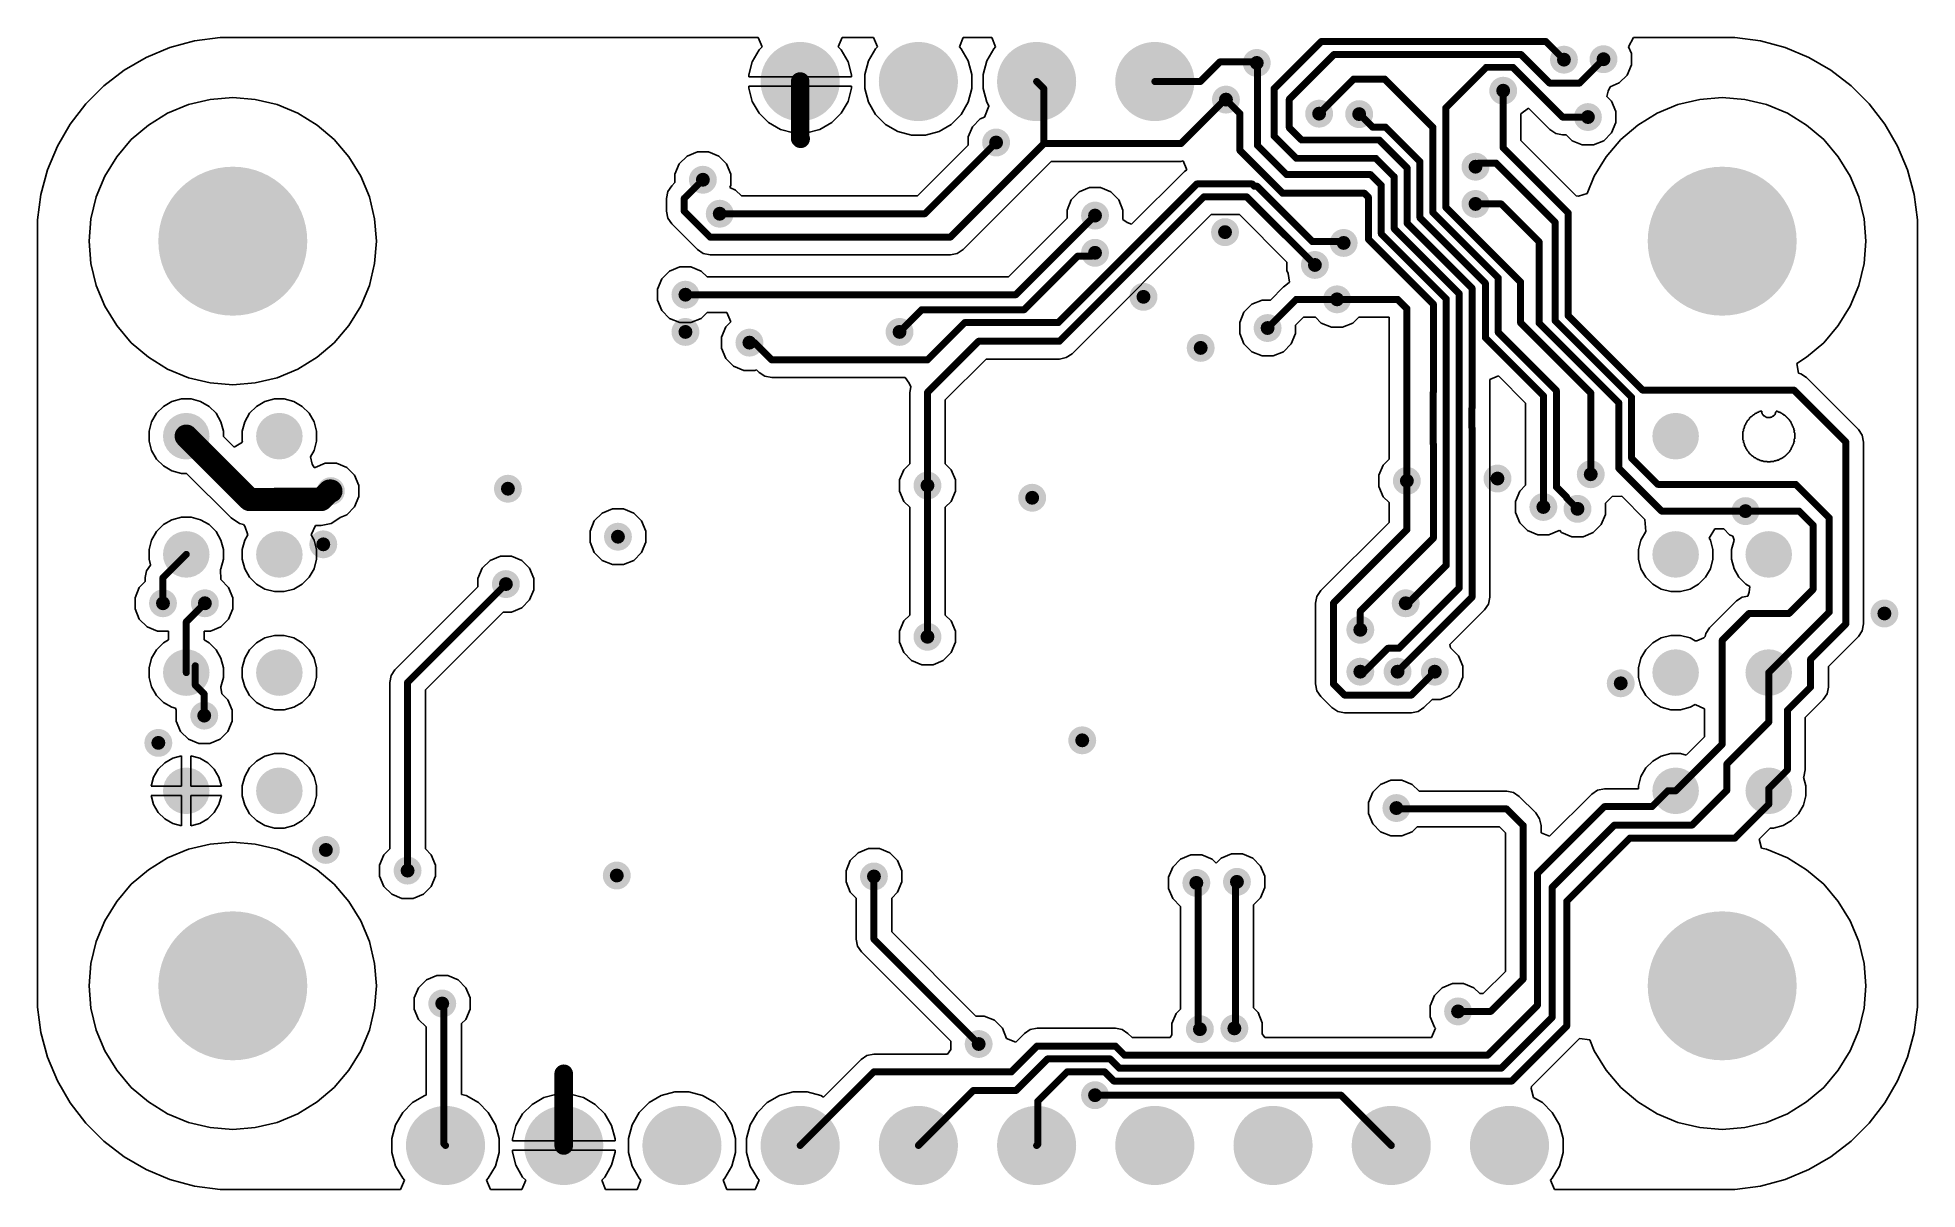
# Model space of a CAD drawing. Header units: inches. Extents: x 0.3 to 40.7, y 0.3 to 25.1.
import ezdxf

# ---------------------------------------------------------------- set-up
doc = ezdxf.new("R2010")
doc.units = ezdxf.units.IN
for name, color, linetype in [('BOTTOM', 5, 'Continuous'), ('Pad Holes', 156, 'Continuous'), ('Via Holes', 16, 'Continuous')]:
    doc.layers.add(name, color=color, linetype=linetype)

# ---------------------------------------------------------------- blocks, each defined once
blk = doc.blocks.new('TP_1_00MM_B_3483')
at = {"layer": 'BOTTOM'}
h = blk.add_hatch(color=5, dxfattribs=at)
edge = h.paths.add_edge_path()
edge.add_arc((0, 0), 0.5, 0, 360)
blk = doc.blocks.new('TP_1_00MM_B_3484')
at = {"layer": 'BOTTOM'}
h = blk.add_hatch(color=5, dxfattribs=at)
edge = h.paths.add_edge_path()
edge.add_arc((0, 0), 0.5, 0, 360)
blk = doc.blocks.new('TP_1_00MM_B_3485')
at = {"layer": 'BOTTOM'}
h = blk.add_hatch(color=5, dxfattribs=at)
edge = h.paths.add_edge_path()
edge.add_arc((0, 0), 0.5, 0, 360)
blk = doc.blocks.new('TP_1_00MM_B_3486')
at = {"layer": 'BOTTOM'}
h = blk.add_hatch(color=5, dxfattribs=at)
edge = h.paths.add_edge_path()
edge.add_arc((0, 0), 0.5, 0, 360)
blk = doc.blocks.new('TP_1_00MM_B_3487')
at = {"layer": 'BOTTOM'}
h = blk.add_hatch(color=5, dxfattribs=at)
edge = h.paths.add_edge_path()
edge.add_arc((0, 0), 0.5, 0, 360)
blk = doc.blocks.new('TP_1_00MM_B_3488')
at = {"layer": 'BOTTOM'}
h = blk.add_hatch(color=5, dxfattribs=at)
edge = h.paths.add_edge_path()
edge.add_arc((0, 0), 0.5, 0, 360)
blk = doc.blocks.new('TP_1_00MM_B_3489')
at = {"layer": 'BOTTOM'}
h = blk.add_hatch(color=5, dxfattribs=at)
edge = h.paths.add_edge_path()
edge.add_arc((0, 0), 0.5, 0, 360)
blk = doc.blocks.new('TP_1_00MM_B_3490')
at = {"layer": 'BOTTOM'}
h = blk.add_hatch(color=5, dxfattribs=at)
edge = h.paths.add_edge_path()
edge.add_arc((0, 0), 0.5, 0, 360)
blk = doc.blocks.new('TP_1_00MM_B_3491')
at = {"layer": 'BOTTOM'}
h = blk.add_hatch(color=5, dxfattribs=at)
edge = h.paths.add_edge_path()
edge.add_arc((0, 0), 0.5, 0, 360)
blk = doc.blocks.new('TP_1_00MM_B_3492')
at = {"layer": 'BOTTOM'}
h = blk.add_hatch(color=5, dxfattribs=at)
edge = h.paths.add_edge_path()
edge.add_arc((0, 0), 0.5, 0, 360)
blk = doc.blocks.new('TP_1_00MM_B_3493')
at = {"layer": 'BOTTOM'}
h = blk.add_hatch(color=5, dxfattribs=at)
edge = h.paths.add_edge_path()
edge.add_arc((0, 0), 0.5, 0, 360)
blk = doc.blocks.new('TP_1_00MM_B_3494')
at = {"layer": 'BOTTOM'}
h = blk.add_hatch(color=5, dxfattribs=at)
edge = h.paths.add_edge_path()
edge.add_arc((0, 0), 0.5, 0, 360)
blk = doc.blocks.new('TP_1_00MM_B_3495')
at = {"layer": 'BOTTOM'}
h = blk.add_hatch(color=5, dxfattribs=at)
edge = h.paths.add_edge_path()
edge.add_arc((0, 0), 0.5, 0, 360)
blk = doc.blocks.new('TP_1_00MM_B_3496')
at = {"layer": 'BOTTOM'}
h = blk.add_hatch(color=5, dxfattribs=at)
edge = h.paths.add_edge_path()
edge.add_arc((0, 0), 0.5, 0, 360)
blk = doc.blocks.new('TP_1_00MM_B_3515')
at = {"layer": 'BOTTOM'}
h = blk.add_hatch(color=5, dxfattribs=at)
edge = h.paths.add_edge_path()
edge.add_arc((0, 0), 0.5, 0, 360)
blk = doc.blocks.new('PIN_HEADER_2_54___VERT__1_4POS_F_________1_3518')
at = {"layer": 'BOTTOM'}
h = blk.add_hatch(color=5, dxfattribs=at)
edge = h.paths.add_edge_path()
edge.add_arc((-3.81, 0), 0.85, 0, 360)
h = blk.add_hatch(color=5, dxfattribs=at)
edge = h.paths.add_edge_path()
edge.add_arc((-1.27, 0), 0.85, 0, 360)
h = blk.add_hatch(color=5, dxfattribs=at)
edge = h.paths.add_edge_path()
edge.add_arc((1.27, 0), 0.85, 0, 360)
h = blk.add_hatch(color=5, dxfattribs=at)
edge = h.paths.add_edge_path()
edge.add_arc((3.81, 0), 0.85, 0, 360)
at = {"layer": 'Pad Holes'}
h = blk.add_hatch(color=7, dxfattribs=at)
edge = h.paths.add_edge_path()
edge.add_arc((-3.81, 0), 0.5, 0, 360)
h = blk.add_hatch(color=7, dxfattribs=at)
edge = h.paths.add_edge_path()
edge.add_arc((-1.27, 0), 0.5, 0, 360)
h = blk.add_hatch(color=7, dxfattribs=at)
edge = h.paths.add_edge_path()
edge.add_arc((1.27, 0), 0.5, 0, 360)
h = blk.add_hatch(color=7, dxfattribs=at)
edge = h.paths.add_edge_path()
edge.add_arc((3.81, 0), 0.5, 0, 360)
blk = doc.blocks.new('PIN_HEADER_2_54___VERT__1_10POS_3520')
at = {"layer": 'BOTTOM'}
h = blk.add_hatch(color=5, dxfattribs=at)
edge = h.paths.add_edge_path()
edge.add_arc((-11.43, 0), 0.85, 0, 360)
h = blk.add_hatch(color=5, dxfattribs=at)
edge = h.paths.add_edge_path()
edge.add_arc((-8.89, 0), 0.85, 0, 360)
h = blk.add_hatch(color=5, dxfattribs=at)
edge = h.paths.add_edge_path()
edge.add_arc((-6.35, 0), 0.85, 0, 360)
h = blk.add_hatch(color=5, dxfattribs=at)
edge = h.paths.add_edge_path()
edge.add_arc((-3.81, 0), 0.85, 0, 360)
h = blk.add_hatch(color=5, dxfattribs=at)
edge = h.paths.add_edge_path()
edge.add_arc((-1.27, 0), 0.85, 0, 360)
h = blk.add_hatch(color=5, dxfattribs=at)
edge = h.paths.add_edge_path()
edge.add_arc((1.27, 0), 0.85, 0, 360)
h = blk.add_hatch(color=5, dxfattribs=at)
edge = h.paths.add_edge_path()
edge.add_arc((3.81, 0), 0.85, 0, 360)
h = blk.add_hatch(color=5, dxfattribs=at)
edge = h.paths.add_edge_path()
edge.add_arc((6.35, 0), 0.85, 0, 360)
h = blk.add_hatch(color=5, dxfattribs=at)
edge = h.paths.add_edge_path()
edge.add_arc((8.89, 0), 0.85, 0, 360)
h = blk.add_hatch(color=5, dxfattribs=at)
edge = h.paths.add_edge_path()
edge.add_arc((11.43, 0), 0.85, 0, 360)
at = {"layer": 'Pad Holes'}
h = blk.add_hatch(color=7, dxfattribs=at)
edge = h.paths.add_edge_path()
edge.add_arc((-11.43, 0), 0.5, 0, 360)
h = blk.add_hatch(color=7, dxfattribs=at)
edge = h.paths.add_edge_path()
edge.add_arc((-8.89, 0), 0.5, 0, 360)
h = blk.add_hatch(color=7, dxfattribs=at)
edge = h.paths.add_edge_path()
edge.add_arc((-6.35, 0), 0.5, 0, 360)
h = blk.add_hatch(color=7, dxfattribs=at)
edge = h.paths.add_edge_path()
edge.add_arc((-3.81, 0), 0.5, 0, 360)
h = blk.add_hatch(color=7, dxfattribs=at)
edge = h.paths.add_edge_path()
edge.add_arc((-1.27, 0), 0.5, 0, 360)
h = blk.add_hatch(color=7, dxfattribs=at)
edge = h.paths.add_edge_path()
edge.add_arc((1.27, 0), 0.5, 0, 360)
h = blk.add_hatch(color=7, dxfattribs=at)
edge = h.paths.add_edge_path()
edge.add_arc((3.81, 0), 0.5, 0, 360)
h = blk.add_hatch(color=7, dxfattribs=at)
edge = h.paths.add_edge_path()
edge.add_arc((6.35, 0), 0.5, 0, 360)
h = blk.add_hatch(color=7, dxfattribs=at)
edge = h.paths.add_edge_path()
edge.add_arc((8.89, 0), 0.5, 0, 360)
h = blk.add_hatch(color=7, dxfattribs=at)
edge = h.paths.add_edge_path()
edge.add_arc((11.43, 0), 0.5, 0, 360)

msp = doc.modelspace()

# ---------------------------------------------------------------- hatches: boundary and pattern name
at = {"layer": 'BOTTOM'}
h = msp.add_hatch(color=5, dxfattribs=at)
edge = h.paths.add_edge_path()
edge.add_arc((26.5, 24.51), 0.3, 0, 360)
h = msp.add_hatch(color=5, dxfattribs=at)
edge = h.paths.add_edge_path()
edge.add_arc((33.1, 24.58), 0.3, 0, 360)
h = msp.add_hatch(color=5, dxfattribs=at)
edge = h.paths.add_edge_path()
edge.add_arc((33.95, 24.59), 0.3, 0, 360)
h = msp.add_hatch(color=5, dxfattribs=at)
edge = h.paths.add_edge_path()
edge.add_arc((25.838, 23.722), 0.3, 0, 360)
h = msp.add_hatch(color=5, dxfattribs=at)
edge = h.paths.add_edge_path()
edge.add_arc((31.795, 23.913), 0.3, 0, 360)
h = msp.add_hatch(color=5, dxfattribs=at)
edge = h.paths.add_edge_path()
edge.add_arc((27.84, 23.42), 0.3, 0, 360)
h = msp.add_hatch(color=5, dxfattribs=at)
edge = h.paths.add_edge_path()
edge.add_arc((28.7, 23.41), 0.3, 0, 360)
h = msp.add_hatch(color=5, dxfattribs=at)
edge = h.paths.add_edge_path()
edge.add_arc((33.615, 23.347), 0.3, 0, 360)
h = msp.add_hatch(color=5, dxfattribs=at)
edge = h.paths.add_edge_path()
edge.add_arc((20.9, 22.8), 0.3, 0, 360)
h = msp.add_hatch(color=5, dxfattribs=at)
edge = h.paths.add_edge_path()
edge.add_arc((14.6, 22), 0.3, 0, 360)
h = msp.add_hatch(color=5, dxfattribs=at)
edge = h.paths.add_edge_path()
edge.add_arc((31.2, 22.28), 0.3, 0, 360)
h = msp.add_hatch(color=5, dxfattribs=at)
edge = h.paths.add_edge_path()
edge.add_arc((4.5, 20.68), 1.5, 0, 360)
h = msp.add_hatch(color=5, dxfattribs=at)
edge = h.paths.add_edge_path()
edge.add_arc((36.5, 20.68), 1.5, 0, 360)
h = msp.add_hatch(color=5, dxfattribs=at)
edge = h.paths.add_edge_path()
edge.add_arc((14.962, 21.27), 0.3, 0, 360)
h = msp.add_hatch(color=5, dxfattribs=at)
edge = h.paths.add_edge_path()
edge.add_arc((23.025, 21.23), 0.3, 0, 360)
h = msp.add_hatch(color=5, dxfattribs=at)
edge = h.paths.add_edge_path()
edge.add_arc((31.2, 21.48), 0.3, 0, 360)
h = msp.add_hatch(color=5, dxfattribs=at)
edge = h.paths.add_edge_path()
edge.add_arc((25.818, 20.874), 0.3, 0, 360)
h = msp.add_hatch(color=5, dxfattribs=at)
edge = h.paths.add_edge_path()
edge.add_arc((23.025, 20.43), 0.3, 0, 360)
h = msp.add_hatch(color=5, dxfattribs=at)
edge = h.paths.add_edge_path()
edge.add_arc((28.367, 20.642), 0.3, 0, 360)
h = msp.add_hatch(color=5, dxfattribs=at)
edge = h.paths.add_edge_path()
edge.add_arc((27.749, 20.169), 0.3, 0, 360)
h = msp.add_hatch(color=5, dxfattribs=at)
edge = h.paths.add_edge_path()
edge.add_arc((14.225, 19.53), 0.3, 0, 360)
h = msp.add_hatch(color=5, dxfattribs=at)
edge = h.paths.add_edge_path()
edge.add_arc((24.066, 19.484), 0.3, 0, 360)
h = msp.add_hatch(color=5, dxfattribs=at)
edge = h.paths.add_edge_path()
edge.add_arc((28.225, 19.43), 0.3, 0, 360)
h = msp.add_hatch(color=5, dxfattribs=at)
edge = h.paths.add_edge_path()
edge.add_arc((14.225, 18.73), 0.3, 0, 360)
h = msp.add_hatch(color=5, dxfattribs=at)
edge = h.paths.add_edge_path()
edge.add_arc((18.825, 18.73), 0.3, 0, 360)
h = msp.add_hatch(color=5, dxfattribs=at)
edge = h.paths.add_edge_path()
edge.add_arc((26.733, 18.814), 0.3, 0, 360)
h = msp.add_hatch(color=5, dxfattribs=at)
edge = h.paths.add_edge_path()
edge.add_arc((15.6, 18.5), 0.3, 0, 360)
h = msp.add_hatch(color=5, dxfattribs=at)
edge = h.paths.add_edge_path()
edge.add_arc((25.295, 18.387), 0.3, 0, 360)
h = msp.add_hatch(color=5, dxfattribs=at)
edge = h.paths.add_edge_path()
edge.add_arc((29.725, 15.53), 0.3, 0, 360)
h = msp.add_hatch(color=5, dxfattribs=at)
edge = h.paths.add_edge_path()
edge.add_arc((31.672, 15.58), 0.3, 0, 360)
h = msp.add_hatch(color=5, dxfattribs=at)
edge = h.paths.add_edge_path()
edge.add_arc((33.676, 15.672), 0.3, 0, 360)
h = msp.add_hatch(color=5, dxfattribs=at)
edge = h.paths.add_edge_path()
edge.add_arc((6.607, 15.31), 0.3, 0, 360)
h = msp.add_hatch(color=5, dxfattribs=at)
edge = h.paths.add_edge_path()
edge.add_arc((10.411, 15.361), 0.3, 0, 360)
h = msp.add_hatch(color=5, dxfattribs=at)
edge = h.paths.add_edge_path()
edge.add_arc((19.425, 15.43), 0.3, 0, 360)
h = msp.add_hatch(color=5, dxfattribs=at)
edge = h.paths.add_edge_path()
edge.add_arc((21.675, 15.167), 0.3, 0, 360)
h = msp.add_hatch(color=5, dxfattribs=at)
edge = h.paths.add_edge_path()
edge.add_arc((32.658, 14.969), 0.3, 0, 360)
h = msp.add_hatch(color=5, dxfattribs=at)
edge = h.paths.add_edge_path()
edge.add_arc((33.391, 14.929), 0.3, 0, 360)
h = msp.add_hatch(color=5, dxfattribs=at)
edge = h.paths.add_edge_path()
edge.add_arc((37, 14.88), 0.3, 0, 360)
h = msp.add_hatch(color=5, dxfattribs=at)
edge = h.paths.add_edge_path()
edge.add_arc((12.775, 14.33), 0.3, 0, 360)
h = msp.add_hatch(color=5, dxfattribs=at)
edge = h.paths.add_edge_path()
edge.add_arc((6.444, 14.166), 0.3, 0, 360)
h = msp.add_hatch(color=5, dxfattribs=at)
edge = h.paths.add_edge_path()
edge.add_arc((10.367, 13.312), 0.3, 0, 360)
h = msp.add_hatch(color=5, dxfattribs=at)
edge = h.paths.add_edge_path()
edge.add_arc((3, 12.9), 0.3, 0, 360)
h = msp.add_hatch(color=5, dxfattribs=at)
edge = h.paths.add_edge_path()
edge.add_arc((3.9, 12.9), 0.3, 0, 360)
h = msp.add_hatch(color=5, dxfattribs=at)
edge = h.paths.add_edge_path()
edge.add_arc((29.7, 12.9), 0.3, 0, 360)
h = msp.add_hatch(color=5, dxfattribs=at)
edge = h.paths.add_edge_path()
edge.add_arc((39.985, 12.68), 0.3, 0, 360)
h = msp.add_hatch(color=5, dxfattribs=at)
edge = h.paths.add_edge_path()
edge.add_arc((28.725, 12.33), 0.3, 0, 360)
h = msp.add_hatch(color=5, dxfattribs=at)
edge = h.paths.add_edge_path()
edge.add_arc((19.425, 12.18), 0.3, 0, 360)
h = msp.add_hatch(color=5, dxfattribs=at)
edge = h.paths.add_edge_path()
edge.add_arc((28.725, 11.43), 0.3, 0, 360)
h = msp.add_hatch(color=5, dxfattribs=at)
edge = h.paths.add_edge_path()
edge.add_arc((29.525, 11.43), 0.3, 0, 360)
h = msp.add_hatch(color=5, dxfattribs=at)
edge = h.paths.add_edge_path()
edge.add_arc((30.325, 11.43), 0.3, 0, 360)
h = msp.add_hatch(color=5, dxfattribs=at)
edge = h.paths.add_edge_path()
edge.add_arc((34.32, 11.18), 0.3, 0, 360)
h = msp.add_hatch(color=5, dxfattribs=at)
edge = h.paths.add_edge_path()
edge.add_arc((3.886, 10.486), 0.3, 0, 360)
h = msp.add_hatch(color=5, dxfattribs=at)
edge = h.paths.add_edge_path()
edge.add_arc((2.9, 9.9), 0.3, 0, 360)
h = msp.add_hatch(color=5, dxfattribs=at)
edge = h.paths.add_edge_path()
edge.add_arc((22.75, 9.955), 0.3, 0, 360)
h = msp.add_hatch(color=5, dxfattribs=at)
edge = h.paths.add_edge_path()
edge.add_arc((29.5, 8.5), 0.3, 0, 360)
h = msp.add_hatch(color=5, dxfattribs=at)
edge = h.paths.add_edge_path()
edge.add_arc((6.5, 7.6), 0.3, 0, 360)
h = msp.add_hatch(color=5, dxfattribs=at)
edge = h.paths.add_edge_path()
edge.add_arc((8.255, 7.156), 0.3, 0, 360)
h = msp.add_hatch(color=5, dxfattribs=at)
edge = h.paths.add_edge_path()
edge.add_arc((12.75, 7.05), 0.3, 0, 360)
h = msp.add_hatch(color=5, dxfattribs=at)
edge = h.paths.add_edge_path()
edge.add_arc((18.275, 7.03), 0.3, 0, 360)
h = msp.add_hatch(color=5, dxfattribs=at)
edge = h.paths.add_edge_path()
edge.add_arc((25.202, 6.892), 0.3, 0, 360)
h = msp.add_hatch(color=5, dxfattribs=at)
edge = h.paths.add_edge_path()
edge.add_arc((26.074, 6.914), 0.3, 0, 360)
h = msp.add_hatch(color=5, dxfattribs=at)
edge = h.paths.add_edge_path()
edge.add_arc((4.5, 4.68), 1.5, 0, 360)
h = msp.add_hatch(color=5, dxfattribs=at)
edge = h.paths.add_edge_path()
edge.add_arc((36.5, 4.68), 1.5, 0, 360)
h = msp.add_hatch(color=5, dxfattribs=at)
edge = h.paths.add_edge_path()
edge.add_arc((9, 4.3), 0.3, 0, 360)
h = msp.add_hatch(color=5, dxfattribs=at)
edge = h.paths.add_edge_path()
edge.add_arc((25.278, 3.749), 0.3, 0, 360)
h = msp.add_hatch(color=5, dxfattribs=at)
edge = h.paths.add_edge_path()
edge.add_arc((26.019, 3.766), 0.3, 0, 360)
h = msp.add_hatch(color=5, dxfattribs=at)
edge = h.paths.add_edge_path()
edge.add_arc((30.825, 4.13), 0.3, 0, 360)
h = msp.add_hatch(color=5, dxfattribs=at)
edge = h.paths.add_edge_path()
edge.add_arc((20.525, 3.43), 0.3, 0, 360)
h = msp.add_hatch(color=5, dxfattribs=at)
edge = h.paths.add_edge_path()
edge.add_arc((23.025, 2.33), 0.3, 0, 360)
at = {"layer": 'Pad Holes'}
h = msp.add_hatch(color=7, dxfattribs=at)
edge = h.paths.add_edge_path()
edge.add_arc((4.5, 20.68), 1.6, 0, 360)
h = msp.add_hatch(color=7, dxfattribs=at)
edge = h.paths.add_edge_path()
edge.add_arc((36.5, 20.68), 1.6, 0, 360)
h = msp.add_hatch(color=7, dxfattribs=at)
edge = h.paths.add_edge_path()
edge.add_arc((4.5, 4.68), 1.6, 0, 360)
h = msp.add_hatch(color=7, dxfattribs=at)
edge = h.paths.add_edge_path()
edge.add_arc((36.5, 4.68), 1.6, 0, 360)
at = {"layer": 'Via Holes'}
h = msp.add_hatch(color=7, dxfattribs=at)
edge = h.paths.add_edge_path()
edge.add_arc((26.5, 24.51), 0.15, 0, 360)
h = msp.add_hatch(color=7, dxfattribs=at)
edge = h.paths.add_edge_path()
edge.add_arc((33.1, 24.58), 0.15, 0, 360)
h = msp.add_hatch(color=7, dxfattribs=at)
edge = h.paths.add_edge_path()
edge.add_arc((33.95, 24.59), 0.15, 0, 360)
h = msp.add_hatch(color=7, dxfattribs=at)
edge = h.paths.add_edge_path()
edge.add_arc((25.838, 23.722), 0.15, 0, 360)
h = msp.add_hatch(color=7, dxfattribs=at)
edge = h.paths.add_edge_path()
edge.add_arc((31.795, 23.913), 0.15, 0, 360)
h = msp.add_hatch(color=7, dxfattribs=at)
edge = h.paths.add_edge_path()
edge.add_arc((27.84, 23.42), 0.15, 0, 360)
h = msp.add_hatch(color=7, dxfattribs=at)
edge = h.paths.add_edge_path()
edge.add_arc((28.7, 23.41), 0.15, 0, 360)
h = msp.add_hatch(color=7, dxfattribs=at)
edge = h.paths.add_edge_path()
edge.add_arc((33.615, 23.347), 0.15, 0, 360)
h = msp.add_hatch(color=7, dxfattribs=at)
edge = h.paths.add_edge_path()
edge.add_arc((20.9, 22.8), 0.15, 0, 360)
h = msp.add_hatch(color=7, dxfattribs=at)
edge = h.paths.add_edge_path()
edge.add_arc((31.2, 22.28), 0.15, 0, 360)
h = msp.add_hatch(color=7, dxfattribs=at)
edge = h.paths.add_edge_path()
edge.add_arc((14.6, 22), 0.15, 0, 360)
h = msp.add_hatch(color=7, dxfattribs=at)
edge = h.paths.add_edge_path()
edge.add_arc((14.962, 21.27), 0.15, 0, 360)
h = msp.add_hatch(color=7, dxfattribs=at)
edge = h.paths.add_edge_path()
edge.add_arc((31.2, 21.48), 0.15, 0, 360)
h = msp.add_hatch(color=7, dxfattribs=at)
edge = h.paths.add_edge_path()
edge.add_arc((23.025, 21.23), 0.15, 0, 360)
h = msp.add_hatch(color=7, dxfattribs=at)
edge = h.paths.add_edge_path()
edge.add_arc((25.818, 20.874), 0.15, 0, 360)
h = msp.add_hatch(color=7, dxfattribs=at)
edge = h.paths.add_edge_path()
edge.add_arc((28.367, 20.642), 0.15, 0, 360)
h = msp.add_hatch(color=7, dxfattribs=at)
edge = h.paths.add_edge_path()
edge.add_arc((23.025, 20.43), 0.15, 0, 360)
h = msp.add_hatch(color=7, dxfattribs=at)
edge = h.paths.add_edge_path()
edge.add_arc((27.749, 20.169), 0.15, 0, 360)
h = msp.add_hatch(color=7, dxfattribs=at)
edge = h.paths.add_edge_path()
edge.add_arc((14.225, 19.53), 0.15, 0, 360)
h = msp.add_hatch(color=7, dxfattribs=at)
edge = h.paths.add_edge_path()
edge.add_arc((24.066, 19.484), 0.15, 0, 360)
h = msp.add_hatch(color=7, dxfattribs=at)
edge = h.paths.add_edge_path()
edge.add_arc((28.225, 19.43), 0.15, 0, 360)
h = msp.add_hatch(color=7, dxfattribs=at)
edge = h.paths.add_edge_path()
edge.add_arc((14.225, 18.73), 0.15, 0, 360)
h = msp.add_hatch(color=7, dxfattribs=at)
edge = h.paths.add_edge_path()
edge.add_arc((15.6, 18.5), 0.15, 0, 360)
h = msp.add_hatch(color=7, dxfattribs=at)
edge = h.paths.add_edge_path()
edge.add_arc((18.825, 18.73), 0.15, 0, 360)
h = msp.add_hatch(color=7, dxfattribs=at)
edge = h.paths.add_edge_path()
edge.add_arc((26.733, 18.814), 0.15, 0, 360)
h = msp.add_hatch(color=7, dxfattribs=at)
edge = h.paths.add_edge_path()
edge.add_arc((25.295, 18.387), 0.15, 0, 360)
h = msp.add_hatch(color=7, dxfattribs=at)
edge = h.paths.add_edge_path()
edge.add_arc((33.676, 15.672), 0.15, 0, 360)
h = msp.add_hatch(color=7, dxfattribs=at)
edge = h.paths.add_edge_path()
edge.add_arc((6.607, 15.31), 0.15, 0, 360)
h = msp.add_hatch(color=7, dxfattribs=at)
edge = h.paths.add_edge_path()
edge.add_arc((10.411, 15.361), 0.15, 0, 360)
h = msp.add_hatch(color=7, dxfattribs=at)
edge = h.paths.add_edge_path()
edge.add_arc((19.425, 15.43), 0.15, 0, 360)
h = msp.add_hatch(color=7, dxfattribs=at)
edge = h.paths.add_edge_path()
edge.add_arc((29.725, 15.53), 0.15, 0, 360)
h = msp.add_hatch(color=7, dxfattribs=at)
edge = h.paths.add_edge_path()
edge.add_arc((31.672, 15.58), 0.15, 0, 360)
h = msp.add_hatch(color=7, dxfattribs=at)
edge = h.paths.add_edge_path()
edge.add_arc((21.675, 15.167), 0.15, 0, 360)
h = msp.add_hatch(color=7, dxfattribs=at)
edge = h.paths.add_edge_path()
edge.add_arc((32.658, 14.969), 0.15, 0, 360)
h = msp.add_hatch(color=7, dxfattribs=at)
edge = h.paths.add_edge_path()
edge.add_arc((33.391, 14.929), 0.15, 0, 360)
h = msp.add_hatch(color=7, dxfattribs=at)
edge = h.paths.add_edge_path()
edge.add_arc((37, 14.88), 0.15, 0, 360)
h = msp.add_hatch(color=7, dxfattribs=at)
edge = h.paths.add_edge_path()
edge.add_arc((6.444, 14.166), 0.15, 0, 360)
h = msp.add_hatch(color=7, dxfattribs=at)
edge = h.paths.add_edge_path()
edge.add_arc((12.775, 14.33), 0.15, 0, 360)
h = msp.add_hatch(color=7, dxfattribs=at)
edge = h.paths.add_edge_path()
edge.add_arc((10.367, 13.312), 0.15, 0, 360)
h = msp.add_hatch(color=7, dxfattribs=at)
edge = h.paths.add_edge_path()
edge.add_arc((3, 12.9), 0.15, 0, 360)
h = msp.add_hatch(color=7, dxfattribs=at)
edge = h.paths.add_edge_path()
edge.add_arc((3.9, 12.9), 0.15, 0, 360)
h = msp.add_hatch(color=7, dxfattribs=at)
edge = h.paths.add_edge_path()
edge.add_arc((29.7, 12.9), 0.15, 0, 360)
h = msp.add_hatch(color=7, dxfattribs=at)
edge = h.paths.add_edge_path()
edge.add_arc((39.985, 12.68), 0.15, 0, 360)
h = msp.add_hatch(color=7, dxfattribs=at)
edge = h.paths.add_edge_path()
edge.add_arc((19.425, 12.18), 0.15, 0, 360)
h = msp.add_hatch(color=7, dxfattribs=at)
edge = h.paths.add_edge_path()
edge.add_arc((28.725, 12.33), 0.15, 0, 360)
h = msp.add_hatch(color=7, dxfattribs=at)
edge = h.paths.add_edge_path()
edge.add_arc((28.725, 11.43), 0.15, 0, 360)
h = msp.add_hatch(color=7, dxfattribs=at)
edge = h.paths.add_edge_path()
edge.add_arc((29.525, 11.43), 0.15, 0, 360)
h = msp.add_hatch(color=7, dxfattribs=at)
edge = h.paths.add_edge_path()
edge.add_arc((30.325, 11.43), 0.15, 0, 360)
h = msp.add_hatch(color=7, dxfattribs=at)
edge = h.paths.add_edge_path()
edge.add_arc((34.32, 11.18), 0.15, 0, 360)
h = msp.add_hatch(color=7, dxfattribs=at)
edge = h.paths.add_edge_path()
edge.add_arc((3.886, 10.486), 0.15, 0, 360)
h = msp.add_hatch(color=7, dxfattribs=at)
edge = h.paths.add_edge_path()
edge.add_arc((22.75, 9.955), 0.15, 0, 360)
h = msp.add_hatch(color=7, dxfattribs=at)
edge = h.paths.add_edge_path()
edge.add_arc((2.9, 9.9), 0.15, 0, 360)
h = msp.add_hatch(color=7, dxfattribs=at)
edge = h.paths.add_edge_path()
edge.add_arc((29.5, 8.5), 0.15, 0, 360)
h = msp.add_hatch(color=7, dxfattribs=at)
edge = h.paths.add_edge_path()
edge.add_arc((6.5, 7.6), 0.15, 0, 360)
h = msp.add_hatch(color=7, dxfattribs=at)
edge = h.paths.add_edge_path()
edge.add_arc((8.255, 7.156), 0.15, 0, 360)
h = msp.add_hatch(color=7, dxfattribs=at)
edge = h.paths.add_edge_path()
edge.add_arc((12.75, 7.05), 0.15, 0, 360)
h = msp.add_hatch(color=7, dxfattribs=at)
edge = h.paths.add_edge_path()
edge.add_arc((18.275, 7.03), 0.15, 0, 360)
h = msp.add_hatch(color=7, dxfattribs=at)
edge = h.paths.add_edge_path()
edge.add_arc((25.202, 6.892), 0.15, 0, 360)
h = msp.add_hatch(color=7, dxfattribs=at)
edge = h.paths.add_edge_path()
edge.add_arc((26.074, 6.914), 0.15, 0, 360)
h = msp.add_hatch(color=7, dxfattribs=at)
edge = h.paths.add_edge_path()
edge.add_arc((9, 4.3), 0.15, 0, 360)
h = msp.add_hatch(color=7, dxfattribs=at)
edge = h.paths.add_edge_path()
edge.add_arc((30.825, 4.13), 0.15, 0, 360)
h = msp.add_hatch(color=7, dxfattribs=at)
edge = h.paths.add_edge_path()
edge.add_arc((25.278, 3.749), 0.15, 0, 360)
h = msp.add_hatch(color=7, dxfattribs=at)
edge = h.paths.add_edge_path()
edge.add_arc((26.019, 3.766), 0.15, 0, 360)
h = msp.add_hatch(color=7, dxfattribs=at)
edge = h.paths.add_edge_path()
edge.add_arc((20.525, 3.43), 0.15, 0, 360)
h = msp.add_hatch(color=7, dxfattribs=at)
edge = h.paths.add_edge_path()
edge.add_arc((23.025, 2.33), 0.15, 0, 360)

# ---------------------------------------------------------------- linework, layer by layer
at = {"layer": 'BOTTOM'}
for p, q in [((3.68, 24.982), (4.225, 25.054)), ((4.225, 25.054), (4.5, 25.054)), ((4.5, 25.054), (15.79, 25.054)), ((15.79, 25.054), (15.873, 24.854)), ((17.507, 24.854), (17.59, 25.054)), ((17.59, 25.054), (18.265, 25.054)), ((18.265, 25.054), (18.348, 24.854)), ((20.112, 24.854), (20.195, 25.054)), ((20.195, 25.054), (20.805, 25.054)), ((20.805, 25.054), (20.888, 24.854)), ((34.49, 24.854), (34.596, 25.054)), ((34.596, 25.054), (36.5, 25.054)), ((36.5, 25.054), (36.775, 25.054)), ((36.775, 25.054), (37.32, 24.982)), ((2.641, 24.63), (3.149, 24.84)), ((3.149, 24.84), (3.68, 24.982)), ((15.807, 24.788), (15.661, 24.536)), ((15.873, 24.854), (15.807, 24.788)), ((17.573, 24.788), (17.507, 24.854)), ((17.719, 24.536), (17.573, 24.788)), ((18.31, 24.816), (18.158, 24.554)), ((18.348, 24.854), (18.31, 24.816)), ((20.15, 24.816), (20.112, 24.854)), ((20.302, 24.554), (20.15, 24.816)), ((20.85, 24.816), (20.698, 24.554)), ((20.888, 24.854), (20.85, 24.816)), ((34.55, 24.709), (34.49, 24.854)), ((34.55, 24.471), (34.55, 24.709)), ((37.32, 24.982), (37.851, 24.84)), ((37.851, 24.84), (38.359, 24.63)), ((1.729, 24.02), (2.165, 24.355)), ((2.165, 24.355), (2.641, 24.63)), ((15.661, 24.536), (15.586, 24.255)), ((15.586, 24.255), (15.586, 24.21)), ((17.794, 24.255), (17.719, 24.536)), ((17.794, 24.21), (17.794, 24.255)), ((18.158, 24.554), (18.08, 24.261)), ((18.08, 24.261), (18.08, 23.959)), ((20.38, 24.261), (20.302, 24.554)), ((20.38, 23.959), (20.38, 24.261)), ((20.698, 24.554), (20.62, 24.261)), ((20.62, 24.261), (20.62, 23.959)), ((34.29, 24.081), (34.459, 24.25)), ((34.459, 24.25), (34.55, 24.471)), ((38.359, 24.63), (38.835, 24.355)), ((38.835, 24.355), (39.271, 24.02)), ((1.34, 23.631), (1.729, 24.02)), ((15.586, 24.21), (17.794, 24.21)), ((16.59, 24.01), (15.586, 24.01)), ((15.586, 24.01), (15.586, 23.965)), ((15.586, 23.965), (15.661, 23.684)), ((16.59, 23.006), (16.59, 24.01)), ((17.794, 24.01), (16.79, 24.01)), ((16.79, 24.01), (16.79, 23.006)), ((17.719, 23.684), (17.794, 23.965)), ((17.794, 23.965), (17.794, 24.01)), ((18.08, 23.959), (18.158, 23.666)), ((20.302, 23.666), (20.38, 23.959)), ((20.62, 23.959), (20.698, 23.666)), ((34.021, 23.79), (34.047, 23.9)), ((34.047, 23.9), (34.092, 23.999)), ((34.092, 23.999), (34.29, 24.081)), ((39.271, 24.02), (39.66, 23.631)), ((1.005, 23.195), (1.34, 23.631)), ((3.1, 23.428), (2.687, 23.175)), ((3.547, 23.614), (3.1, 23.428)), ((4.017, 23.727), (3.547, 23.614)), ((4.5, 23.765), (4.017, 23.727)), ((4.983, 23.727), (4.5, 23.765)), ((5.453, 23.614), (4.983, 23.727)), ((5.9, 23.428), (5.453, 23.614)), ((6.313, 23.175), (5.9, 23.428)), ((15.661, 23.684), (15.807, 23.432)), ((15.807, 23.432), (16.012, 23.227)), ((17.368, 23.227), (17.573, 23.432)), ((17.573, 23.432), (17.719, 23.684)), ((18.158, 23.666), (18.31, 23.404)), ((20.15, 23.404), (20.302, 23.666)), ((20.745, 23.584), (20.652, 23.347)), ((20.698, 23.666), (20.745, 23.585)), ((20.745, 23.585), (20.745, 23.584)), ((32.177, 23.417), (32.339, 23.537)), ((32.339, 23.537), (32.8, 23.077)), ((34.123, 23.687), (34.021, 23.79)), ((34.215, 23.467), (34.123, 23.687)), ((34.215, 23.228), (34.215, 23.467)), ((35.1, 23.428), (34.687, 23.175)), ((35.547, 23.614), (35.1, 23.428)), ((36.018, 23.727), (35.547, 23.614)), ((36.5, 23.765), (36.018, 23.727)), ((36.983, 23.727), (36.5, 23.765)), ((37.453, 23.614), (36.983, 23.727)), ((37.9, 23.428), (37.453, 23.614)), ((38.313, 23.175), (37.9, 23.428)), ((39.66, 23.631), (39.995, 23.195)), ((0.73, 22.719), (1.005, 23.195)), ((2.687, 23.175), (2.319, 22.861)), ((6.681, 22.861), (6.313, 23.175)), ((16.012, 23.227), (16.264, 23.081)), ((16.264, 23.081), (16.545, 23.006)), ((16.835, 23.006), (17.116, 23.081)), ((17.116, 23.081), (17.368, 23.227)), ((18.31, 23.404), (18.524, 23.19)), ((18.524, 23.19), (18.786, 23.038)), ((18.786, 23.038), (19.079, 22.96)), ((19.381, 22.96), (19.674, 23.038)), ((19.674, 23.038), (19.936, 23.19)), ((19.936, 23.19), (20.15, 23.404)), ((20.391, 23.14), (20.3, 22.919)), ((20.56, 23.309), (20.391, 23.14)), ((20.652, 23.347), (20.56, 23.309)), ((32.177, 22.844), (32.177, 23.417)), ((32.8, 23.077), (32.924, 22.994)), ((34.123, 23.007), (34.215, 23.228)), ((34.687, 23.175), (34.319, 22.861)), ((38.681, 22.861), (38.313, 23.175)), ((39.995, 23.195), (40.27, 22.719)), ((0.52, 22.211), (0.73, 22.719)), ((2.319, 22.861), (2.005, 22.493)), ((6.995, 22.493), (6.681, 22.861)), ((16.545, 23.006), (16.59, 23.006)), ((16.79, 23.006), (16.835, 23.006)), ((19.079, 22.96), (19.381, 22.96)), ((20.3, 22.741), (19.212, 21.653)), ((20.3, 22.919), (20.3, 22.741)), ((33.366, 21.655), (32.177, 22.844)), ((32.924, 22.994), (33.07, 22.965)), ((33.07, 22.965), (33.149, 22.965)), ((33.149, 22.965), (33.275, 22.839)), ((33.275, 22.839), (33.495, 22.747)), ((33.495, 22.747), (33.734, 22.747)), ((33.734, 22.747), (33.955, 22.839)), ((33.955, 22.839), (34.123, 23.007)), ((34.319, 22.861), (34.005, 22.493)), ((38.995, 22.493), (38.681, 22.861)), ((40.27, 22.719), (40.48, 22.211)), ((2.005, 22.493), (1.752, 22.08)), ((7.248, 22.08), (6.995, 22.493)), ((14.091, 22.34), (14, 22.119)), ((14.26, 22.509), (14.091, 22.34)), ((14.481, 22.6), (14.26, 22.509)), ((14.719, 22.6), (14.481, 22.6)), ((14.94, 22.509), (14.719, 22.6)), ((15.109, 22.34), (14.94, 22.509)), ((15.2, 22.119), (15.109, 22.34)), ((21.625, 21.935), (22.085, 22.394)), ((22.085, 22.394), (24.869, 22.394)), ((24.869, 22.394), (24.92, 22.404)), ((24.92, 22.404), (24.998, 22.216)), ((24.998, 22.216), (24.944, 22.179)), ((34.005, 22.493), (33.752, 22.08)), ((39.248, 22.08), (38.995, 22.493)), ((0.378, 21.68), (0.52, 22.211)), ((1.752, 22.08), (1.566, 21.633)), ((7.434, 21.633), (7.248, 22.08)), ((13.93, 21.87), (13.847, 21.746)), ((14, 21.941), (13.93, 21.87)), ((14, 22.119), (14, 21.941)), ((15.179, 21.83), (15.2, 21.881)), ((15.301, 21.779), (15.179, 21.83)), ((15.2, 21.881), (15.2, 22.119)), ((20.189, 20.498), (21.625, 21.935)), ((21.625, 21.935), (21.625, 21.935)), ((22.906, 21.83), (22.685, 21.739)), ((23.144, 21.83), (22.906, 21.83)), ((23.365, 21.739), (23.144, 21.83)), ((24.944, 22.179), (23.81, 21.046)), ((33.752, 22.08), (33.597, 21.707)), ((39.434, 21.633), (39.248, 22.08)), ((40.48, 22.211), (40.622, 21.68)), ((0.306, 21.135), (0.378, 21.68)), ((1.566, 21.633), (1.453, 21.163)), ((7.547, 21.163), (7.434, 21.633)), ((13.847, 21.746), (13.818, 21.6)), ((13.818, 21.6), (13.818, 21.322)), ((15.428, 21.653), (15.301, 21.779)), ((19.212, 21.653), (15.428, 21.653)), ((22.516, 21.57), (22.425, 21.349)), ((22.685, 21.739), (22.516, 21.57)), ((23.534, 21.57), (23.365, 21.739)), ((23.625, 21.349), (23.534, 21.57)), ((33.415, 21.649), (33.366, 21.655)), ((33.597, 21.707), (33.415, 21.649)), ((39.547, 21.163), (39.434, 21.633)), ((40.622, 21.68), (40.694, 21.135)), ((0.306, 20.86), (0.306, 21.135)), ((1.453, 21.163), (1.416, 20.68)), ((7.585, 20.68), (7.547, 21.163)), ((13.818, 21.322), (13.847, 21.176)), ((13.847, 21.176), (13.93, 21.052)), ((13.93, 21.052), (14.483, 20.498)), ((22.425, 21.171), (21.167, 19.912)), ((22.425, 21.349), (22.425, 21.171)), ((22.532, 18.26), (25.522, 21.25)), ((23.625, 21.144), (23.625, 21.349)), ((23.715, 21.079), (23.625, 21.144)), ((23.81, 21.046), (23.715, 21.079)), ((25.522, 21.25), (26.127, 21.25)), ((26.127, 21.25), (27.149, 20.228)), ((39.585, 20.68), (39.547, 21.163)), ((40.694, 21.135), (40.694, 20.86)), ((0.306, 4.5), (0.306, 20.86)), ((1.416, 20.68), (1.453, 20.197)), ((7.547, 20.197), (7.585, 20.68)), ((39.547, 20.197), (39.585, 20.68)), ((40.694, 20.86), (40.694, 4.5)), ((1.453, 20.197), (1.566, 19.727)), ((7.434, 19.727), (7.547, 20.197)), ((14.483, 20.498), (14.607, 20.415)), ((14.607, 20.415), (14.754, 20.386)), ((14.754, 20.386), (19.918, 20.386)), ((19.918, 20.386), (20.065, 20.415)), ((20.065, 20.415), (20.189, 20.498)), ((27.149, 20.228), (27.149, 20.049)), ((39.434, 19.727), (39.547, 20.197)), ((13.716, 19.87), (13.625, 19.649)), ((13.885, 20.039), (13.716, 19.87)), ((14.106, 20.13), (13.885, 20.039)), ((14.344, 20.13), (14.106, 20.13)), ((14.565, 20.039), (14.344, 20.13)), ((14.691, 19.912), (14.565, 20.039)), ((21.167, 19.912), (14.691, 19.912)), ((27.201, 19.797), (27.09, 19.708)), ((27.149, 20.049), (27.177, 19.982)), ((27.177, 19.982), (27.201, 19.797)), ((1.566, 19.727), (1.752, 19.28)), ((7.248, 19.28), (7.434, 19.727)), ((13.625, 19.649), (13.625, 19.411)), ((13.625, 19.411), (13.716, 19.19)), ((26.613, 19.414), (26.393, 19.323)), ((26.792, 19.414), (26.613, 19.414)), ((27.078, 19.7), (26.792, 19.414)), ((27.09, 19.708), (27.078, 19.7)), ((39.248, 19.28), (39.434, 19.727)), ((1.752, 19.28), (2.005, 18.867)), ((6.995, 18.867), (7.248, 19.28)), ((13.716, 19.19), (13.885, 19.021)), ((13.885, 19.021), (14.106, 18.93)), ((14.344, 18.93), (14.565, 19.021)), ((14.565, 19.021), (14.691, 19.148)), ((14.691, 19.148), (15.116, 19.148)), ((15.116, 19.148), (15.199, 18.948)), ((26.224, 19.154), (26.133, 18.933)), ((26.393, 19.323), (26.224, 19.154)), ((27.333, 18.873), (27.507, 19.048)), ((27.507, 19.048), (27.759, 19.048)), ((27.759, 19.048), (27.885, 18.921)), ((28.565, 18.921), (28.691, 19.048)), ((28.691, 19.048), (29.343, 19.048)), ((29.343, 19.048), (29.343, 15.996)), ((38.995, 18.867), (39.248, 19.28)), ((2.005, 18.867), (2.319, 18.499)), ((6.681, 18.499), (6.995, 18.867)), ((14.106, 18.93), (14.344, 18.93)), ((15.091, 18.84), (15, 18.619)), ((15, 18.619), (15, 18.381)), ((15.199, 18.948), (15.091, 18.84)), ((26.133, 18.933), (26.133, 18.695)), ((26.133, 18.695), (26.224, 18.474)), ((27.241, 18.474), (27.333, 18.695)), ((27.333, 18.695), (27.333, 18.873)), ((27.885, 18.921), (28.106, 18.83)), ((28.106, 18.83), (28.344, 18.83)), ((28.344, 18.83), (28.565, 18.921)), ((38.681, 18.499), (38.995, 18.867)), ((2.319, 18.499), (2.687, 18.185)), ((2.687, 18.185), (3.1, 17.932)), ((5.9, 17.932), (6.313, 18.185)), ((6.313, 18.185), (6.681, 18.499)), ((15, 18.381), (15.091, 18.16)), ((22.261, 18.148), (22.408, 18.177)), ((22.408, 18.177), (22.532, 18.26)), ((26.224, 18.474), (26.393, 18.305)), ((26.393, 18.305), (26.613, 18.214)), ((26.613, 18.214), (26.852, 18.214)), ((26.852, 18.214), (27.073, 18.305)), ((27.073, 18.305), (27.241, 18.474)), ((38.101, 18.054), (38.313, 18.185)), ((38.313, 18.185), (38.681, 18.499)), ((3.1, 17.932), (3.547, 17.746)), ((5.453, 17.746), (5.9, 17.932)), ((15.091, 18.16), (15.26, 17.991)), ((15.26, 17.991), (15.481, 17.9)), ((15.481, 17.9), (15.719, 17.9)), ((15.719, 17.9), (15.754, 17.914)), ((15.754, 17.914), (15.808, 17.86)), ((15.808, 17.86), (15.932, 17.777)), ((15.932, 17.777), (16.079, 17.748)), ((19.807, 17.272), (20.683, 18.148)), ((20.683, 18.148), (22.261, 18.148)), ((31.507, 17.708), (31.692, 17.784)), ((31.692, 17.784), (32.277, 17.199)), ((38.138, 17.843), (38.101, 18.054)), ((38.187, 17.833), (38.138, 17.843)), ((38.311, 17.75), (38.187, 17.833)), ((3.547, 17.746), (4.017, 17.633)), ((4.017, 17.633), (4.5, 17.596)), ((4.5, 17.596), (4.983, 17.633)), ((4.983, 17.633), (5.453, 17.746)), ((16.079, 17.748), (18.946, 17.748)), ((18.946, 17.748), (19.034, 17.627)), ((19.034, 17.627), (19.066, 17.548)), ((19.066, 17.548), (19.043, 17.43)), ((19.043, 17.43), (19.043, 15.896)), ((31.507, 17.09), (31.507, 17.708)), ((39.427, 16.634), (38.311, 17.75)), ((2.86, 16.981), (2.755, 16.799)), ((3.009, 17.13), (2.86, 16.981)), ((3.191, 17.235), (3.009, 17.13)), ((3.395, 17.29), (3.191, 17.235)), ((3.605, 17.29), (3.395, 17.29)), ((3.809, 17.235), (3.605, 17.29)), ((3.991, 17.13), (3.809, 17.235)), ((4.14, 16.981), (3.991, 17.13)), ((4.246, 16.799), (4.14, 16.981)), ((4.86, 16.981), (4.755, 16.799)), ((5.009, 17.13), (4.86, 16.981)), ((5.191, 17.235), (5.009, 17.13)), ((5.395, 17.29), (5.191, 17.235)), ((5.605, 17.29), (5.395, 17.29)), ((5.809, 17.235), (5.605, 17.29)), ((5.991, 17.13), (5.809, 17.235)), ((6.14, 16.981), (5.991, 17.13)), ((6.246, 16.799), (6.14, 16.981)), ((19.807, 15.896), (19.807, 17.272)), ((31.505, 17.08), (31.507, 17.09)), ((31.505, 16.68), (31.505, 17.08)), ((32.277, 17.199), (32.277, 15.436)), ((37.194, 16.961), (37.194, 16.965)), ((37.194, 16.965), (37.199, 16.965)), ((37.199, 16.965), (37.199, 16.97)), ((37.199, 16.97), (37.203, 16.97)), ((37.203, 16.97), (37.203, 16.974)), ((37.203, 16.974), (37.221, 16.974)), ((37.221, 16.974), (37.221, 16.983)), ((37.221, 16.983), (37.238, 16.983)), ((37.238, 16.983), (37.238, 16.987)), ((37.238, 16.987), (37.243, 16.987)), ((37.243, 16.987), (37.243, 16.992)), ((37.243, 16.992), (37.247, 16.992)), ((37.247, 16.992), (37.247, 16.996)), ((37.247, 16.996), (37.265, 16.996)), ((37.265, 16.996), (37.265, 17.005)), ((37.265, 17.005), (37.282, 17.005)), ((37.282, 17.005), (37.282, 17.009)), ((37.282, 17.009), (37.287, 17.009)), ((37.287, 17.009), (37.287, 17.018)), ((37.287, 17.018), (37.318, 17.018)), ((37.318, 17.018), (37.318, 17.027)), ((37.318, 17.027), (37.349, 17.027)), ((37.349, 17.027), (37.349, 16.987)), ((37.349, 16.987), (37.353, 16.987)), ((37.353, 16.987), (37.353, 16.983)), ((37.353, 16.983), (37.357, 16.983)), ((37.357, 16.983), (37.357, 16.97)), ((37.357, 16.97), (37.362, 16.97)), ((37.362, 16.97), (37.362, 16.965)), ((37.362, 16.965), (37.366, 16.965)), ((37.366, 16.965), (37.366, 16.961)), ((37.635, 16.957), (37.635, 16.974)), ((37.635, 16.974), (37.644, 16.974)), ((37.644, 16.974), (37.644, 17.005)), ((37.644, 17.005), (37.653, 17.005)), ((37.653, 17.005), (37.653, 17.009)), ((37.653, 17.009), (37.657, 17.009)), ((37.657, 17.009), (37.657, 17.027)), ((37.657, 17.027), (37.684, 17.027)), ((37.684, 17.027), (37.684, 17.023)), ((37.684, 17.023), (37.688, 17.023)), ((37.688, 17.023), (37.688, 17.018)), ((37.688, 17.018), (37.706, 17.018)), ((37.706, 17.018), (37.706, 17.014)), ((37.706, 17.014), (37.71, 17.014)), ((37.71, 17.014), (37.71, 17.005)), ((37.71, 17.005), (37.741, 17.005)), ((37.741, 17.005), (37.741, 16.996)), ((37.741, 16.996), (37.759, 16.996)), ((37.759, 16.996), (37.759, 16.992)), ((37.759, 16.992), (37.763, 16.992)), ((37.763, 16.992), (37.763, 16.987)), ((37.763, 16.987), (37.767, 16.987)), ((37.767, 16.987), (37.767, 16.983)), ((37.767, 16.983), (37.772, 16.983)), ((37.772, 16.983), (37.772, 16.987)), ((37.772, 16.987), (37.776, 16.987)), ((37.776, 16.987), (37.776, 16.983)), ((37.776, 16.983), (37.781, 16.983)), ((37.781, 16.983), (37.781, 16.979)), ((37.781, 16.979), (37.785, 16.979)), ((37.785, 16.979), (37.785, 16.974)), ((37.785, 16.974), (37.79, 16.974)), ((37.79, 16.974), (37.79, 16.97)), ((37.79, 16.97), (37.794, 16.97)), ((37.794, 16.97), (37.794, 16.965)), ((37.794, 16.965), (37.812, 16.965)), ((37.812, 16.965), (37.812, 16.961)), ((2.755, 16.799), (2.7, 16.595)), ((2.7, 16.595), (2.7, 16.385)), ((4.3, 16.595), (4.246, 16.799)), ((4.3, 16.483), (4.3, 16.595)), ((4.755, 16.799), (4.7, 16.595)), ((4.7, 16.595), (4.7, 16.385)), ((6.3, 16.595), (6.246, 16.799)), ((6.3, 16.385), (6.3, 16.595)), ((31.507, 16.67), (31.505, 16.68)), ((31.507, 13.03), (31.507, 16.67)), ((36.947, 16.405), (36.947, 16.591)), ((36.947, 16.591), (36.952, 16.591)), ((36.952, 16.591), (36.952, 16.595)), ((36.952, 16.595), (36.956, 16.595)), ((36.956, 16.595), (36.956, 16.643)), ((36.956, 16.643), (36.96, 16.643)), ((36.96, 16.643), (36.96, 16.648)), ((36.96, 16.648), (36.965, 16.648)), ((36.965, 16.648), (36.965, 16.652)), ((36.965, 16.652), (36.969, 16.652)), ((36.969, 16.652), (36.969, 16.679)), ((36.969, 16.679), (36.978, 16.679)), ((36.978, 16.679), (36.978, 16.71)), ((36.978, 16.71), (36.987, 16.71)), ((36.987, 16.71), (36.987, 16.727)), ((36.987, 16.727), (36.991, 16.727)), ((36.991, 16.727), (36.991, 16.732)), ((36.991, 16.732), (37, 16.732)), ((37, 16.732), (37, 16.749)), ((37, 16.749), (37.005, 16.749)), ((37.005, 16.749), (37.005, 16.754)), ((37.005, 16.754), (37.009, 16.754)), ((37.009, 16.754), (37.009, 16.771)), ((37.009, 16.771), (37.018, 16.771)), ((37.018, 16.771), (37.018, 16.776)), ((37.018, 16.776), (37.022, 16.776)), ((37.022, 16.776), (37.022, 16.793)), ((37.022, 16.793), (37.027, 16.793)), ((37.027, 16.793), (37.027, 16.798)), ((37.027, 16.798), (37.031, 16.798)), ((37.031, 16.798), (37.031, 16.802)), ((37.031, 16.802), (37.035, 16.802)), ((37.035, 16.802), (37.035, 16.807)), ((37.035, 16.807), (37.04, 16.807)), ((37.04, 16.807), (37.04, 16.82)), ((37.04, 16.82), (37.044, 16.82)), ((37.044, 16.82), (37.044, 16.824)), ((37.044, 16.824), (37.049, 16.824)), ((37.049, 16.824), (37.049, 16.829)), ((37.049, 16.829), (37.053, 16.829)), ((37.053, 16.829), (37.053, 16.833)), ((37.053, 16.833), (37.057, 16.833)), ((37.057, 16.833), (37.057, 16.837)), ((37.057, 16.837), (37.062, 16.837)), ((37.062, 16.837), (37.062, 16.842)), ((37.062, 16.842), (37.066, 16.842)), ((37.066, 16.842), (37.066, 16.846)), ((37.066, 16.846), (37.071, 16.846)), ((37.071, 16.846), (37.071, 16.851)), ((37.071, 16.851), (37.075, 16.851)), ((37.075, 16.851), (37.075, 16.855)), ((37.075, 16.855), (37.08, 16.855)), ((37.08, 16.855), (37.08, 16.86)), ((37.08, 16.86), (37.084, 16.86)), ((37.084, 16.86), (37.084, 16.877)), ((37.084, 16.877), (37.088, 16.877)), ((37.088, 16.877), (37.088, 16.882)), ((37.088, 16.882), (37.093, 16.882)), ((37.093, 16.882), (37.093, 16.886)), ((37.093, 16.886), (37.097, 16.886)), ((37.097, 16.886), (37.097, 16.89)), ((37.097, 16.89), (37.102, 16.89)), ((37.102, 16.89), (37.102, 16.895)), ((37.102, 16.895), (37.106, 16.895)), ((37.106, 16.895), (37.106, 16.899)), ((37.106, 16.899), (37.11, 16.899)), ((37.11, 16.899), (37.11, 16.904)), ((37.11, 16.904), (37.115, 16.904)), ((37.115, 16.904), (37.115, 16.908)), ((37.115, 16.908), (37.119, 16.908)), ((37.119, 16.908), (37.119, 16.912)), ((37.119, 16.912), (37.137, 16.912)), ((37.137, 16.912), (37.137, 16.917)), ((37.137, 16.917), (37.141, 16.917)), ((37.141, 16.917), (37.141, 16.921)), ((37.141, 16.921), (37.146, 16.921)), ((37.146, 16.921), (37.146, 16.926)), ((37.146, 16.926), (37.15, 16.926)), ((37.15, 16.926), (37.15, 16.93)), ((37.15, 16.93), (37.154, 16.93)), ((37.154, 16.93), (37.154, 16.935)), ((37.154, 16.935), (37.159, 16.935)), ((37.159, 16.935), (37.159, 16.939)), ((37.159, 16.939), (37.163, 16.939)), ((37.163, 16.939), (37.163, 16.943)), ((37.163, 16.943), (37.168, 16.943)), ((37.168, 16.943), (37.168, 16.948)), ((37.168, 16.948), (37.172, 16.948)), ((37.172, 16.948), (37.172, 16.952)), ((37.172, 16.952), (37.185, 16.952)), ((37.185, 16.952), (37.185, 16.957)), ((37.185, 16.957), (37.19, 16.957)), ((37.19, 16.957), (37.19, 16.961)), ((37.19, 16.961), (37.194, 16.961)), ((37.366, 16.961), (37.371, 16.961)), ((37.371, 16.961), (37.371, 16.957)), ((37.371, 16.957), (37.375, 16.957)), ((37.375, 16.957), (37.375, 16.952)), ((37.375, 16.952), (37.379, 16.952)), ((37.379, 16.952), (37.379, 16.935)), ((37.379, 16.935), (37.384, 16.935)), ((37.384, 16.935), (37.384, 16.93)), ((37.384, 16.93), (37.393, 16.93)), ((37.393, 16.93), (37.393, 16.935)), ((37.393, 16.935), (37.397, 16.935)), ((37.397, 16.935), (37.397, 16.93)), ((37.397, 16.93), (37.401, 16.93)), ((37.401, 16.93), (37.401, 16.926)), ((37.401, 16.926), (37.406, 16.926)), ((37.406, 16.926), (37.406, 16.921)), ((37.406, 16.921), (37.41, 16.921)), ((37.41, 16.921), (37.41, 16.917)), ((37.41, 16.917), (37.415, 16.917)), ((37.415, 16.917), (37.415, 16.912)), ((37.415, 16.912), (37.428, 16.912)), ((37.428, 16.912), (37.428, 16.908)), ((37.428, 16.908), (37.432, 16.908)), ((37.432, 16.908), (37.432, 16.904)), ((37.432, 16.904), (37.437, 16.904)), ((37.437, 16.904), (37.437, 16.899)), ((37.437, 16.899), (37.454, 16.899)), ((37.454, 16.899), (37.454, 16.89)), ((37.454, 16.89), (37.538, 16.89)), ((37.538, 16.89), (37.538, 16.899)), ((37.538, 16.899), (37.569, 16.899)), ((37.569, 16.899), (37.569, 16.908)), ((37.569, 16.908), (37.573, 16.908)), ((37.573, 16.908), (37.573, 16.912)), ((37.573, 16.912), (37.582, 16.912)), ((37.582, 16.912), (37.582, 16.921)), ((37.582, 16.921), (37.6, 16.921)), ((37.6, 16.921), (37.6, 16.926)), ((37.6, 16.926), (37.604, 16.926)), ((37.604, 16.926), (37.604, 16.93)), ((37.604, 16.93), (37.609, 16.93)), ((37.609, 16.93), (37.609, 16.935)), ((37.609, 16.935), (37.613, 16.935)), ((37.613, 16.935), (37.613, 16.939)), ((37.613, 16.939), (37.618, 16.939)), ((37.618, 16.939), (37.618, 16.943)), ((37.618, 16.943), (37.622, 16.943)), ((37.622, 16.943), (37.622, 16.948)), ((37.622, 16.948), (37.626, 16.948)), ((37.626, 16.948), (37.626, 16.952)), ((37.626, 16.952), (37.631, 16.952)), ((37.631, 16.952), (37.631, 16.957)), ((37.631, 16.957), (37.635, 16.957)), ((37.812, 16.961), (37.816, 16.961)), ((37.816, 16.961), (37.816, 16.952)), ((37.816, 16.952), (37.825, 16.952)), ((37.825, 16.952), (37.825, 16.943)), ((37.825, 16.943), (37.842, 16.943)), ((37.842, 16.943), (37.842, 16.939)), ((37.842, 16.939), (37.847, 16.939)), ((37.847, 16.939), (37.847, 16.935)), ((37.847, 16.935), (37.851, 16.935)), ((37.851, 16.935), (37.851, 16.93)), ((37.851, 16.93), (37.856, 16.93)), ((37.856, 16.93), (37.856, 16.926)), ((37.856, 16.926), (37.86, 16.926)), ((37.86, 16.926), (37.86, 16.921)), ((37.86, 16.921), (37.864, 16.921)), ((37.864, 16.921), (37.864, 16.917)), ((37.864, 16.917), (37.869, 16.917)), ((37.869, 16.917), (37.869, 16.912)), ((37.869, 16.912), (37.873, 16.912)), ((37.873, 16.912), (37.873, 16.908)), ((37.873, 16.908), (37.878, 16.908)), ((37.878, 16.908), (37.878, 16.904)), ((37.878, 16.904), (37.882, 16.904)), ((37.882, 16.904), (37.882, 16.899)), ((37.882, 16.899), (37.887, 16.899)), ((37.887, 16.899), (37.887, 16.895)), ((37.887, 16.895), (37.891, 16.895)), ((37.891, 16.895), (37.891, 16.89)), ((37.891, 16.89), (37.895, 16.89)), ((37.895, 16.89), (37.895, 16.886)), ((37.895, 16.886), (37.9, 16.886)), ((37.9, 16.886), (37.9, 16.882)), ((37.9, 16.882), (37.904, 16.882)), ((37.904, 16.882), (37.904, 16.877)), ((37.904, 16.877), (37.909, 16.877)), ((37.909, 16.877), (37.909, 16.873)), ((37.909, 16.873), (37.913, 16.873)), ((37.913, 16.873), (37.913, 16.868)), ((37.913, 16.868), (37.917, 16.868)), ((37.917, 16.868), (37.917, 16.864)), ((37.917, 16.864), (37.922, 16.864)), ((37.922, 16.864), (37.922, 16.86)), ((37.922, 16.86), (37.926, 16.86)), ((37.926, 16.86), (37.926, 16.855)), ((37.926, 16.855), (37.931, 16.855)), ((37.931, 16.855), (37.931, 16.851)), ((37.931, 16.851), (37.935, 16.851)), ((37.935, 16.851), (37.935, 16.846)), ((37.935, 16.846), (37.939, 16.846)), ((37.939, 16.846), (37.939, 16.842)), ((37.939, 16.842), (37.944, 16.842)), ((37.939, 16.837), (37.939, 16.833)), ((37.944, 16.837), (37.939, 16.837)), ((37.939, 16.833), (37.944, 16.833)), ((37.944, 16.842), (37.944, 16.837)), ((37.944, 16.833), (37.944, 16.829)), ((37.944, 16.829), (37.948, 16.829)), ((37.948, 16.829), (37.948, 16.824)), ((37.948, 16.824), (37.953, 16.824)), ((37.953, 16.824), (37.953, 16.815)), ((37.953, 16.815), (37.962, 16.815)), ((37.962, 16.815), (37.962, 16.811)), ((37.962, 16.811), (37.966, 16.811)), ((37.966, 16.811), (37.966, 16.807)), ((37.966, 16.807), (37.97, 16.807)), ((37.97, 16.807), (37.97, 16.802)), ((37.97, 16.802), (37.975, 16.802)), ((37.975, 16.802), (37.975, 16.785)), ((37.975, 16.785), (37.979, 16.785)), ((37.979, 16.785), (37.979, 16.78)), ((37.979, 16.78), (37.984, 16.78)), ((37.984, 16.78), (37.984, 16.767)), ((37.984, 16.767), (37.988, 16.767)), ((37.988, 16.767), (37.988, 16.763)), ((37.988, 16.763), (37.992, 16.763)), ((37.992, 16.763), (37.992, 16.745)), ((37.992, 16.745), (37.997, 16.745)), ((37.997, 16.745), (37.997, 16.74)), ((37.997, 16.74), (38.006, 16.74)), ((38.006, 16.74), (38.006, 16.723)), ((38.006, 16.723), (38.01, 16.723)), ((38.01, 16.723), (38.01, 16.718)), ((38.01, 16.718), (38.014, 16.718)), ((38.014, 16.718), (38.014, 16.701)), ((38.014, 16.701), (38.023, 16.701)), ((38.023, 16.701), (38.023, 16.696)), ((38.023, 16.696), (38.028, 16.696)), ((38.028, 16.696), (38.028, 16.67)), ((38.028, 16.67), (38.032, 16.67)), ((38.032, 16.67), (38.032, 16.665)), ((38.032, 16.665), (38.036, 16.665)), ((38.036, 16.665), (38.036, 16.626)), ((38.036, 16.626), (38.045, 16.626)), ((38.045, 16.626), (38.045, 16.617)), ((38.045, 16.617), (38.05, 16.617)), ((38.05, 16.613), (38.045, 16.613)), ((38.045, 16.613), (38.045, 16.568)), ((38.045, 16.568), (38.05, 16.568)), ((38.05, 16.617), (38.05, 16.613)), ((38.05, 16.568), (38.05, 16.564)), ((38.05, 16.564), (38.054, 16.564)), ((38.054, 16.564), (38.054, 16.56)), ((38.054, 16.56), (38.059, 16.56)), ((38.059, 16.56), (38.059, 16.436)), ((39.51, 16.51), (39.427, 16.634)), ((2.7, 16.385), (2.755, 16.181)), ((2.755, 16.181), (2.86, 15.999)), ((4.528, 16.256), (4.3, 16.483)), ((4.707, 16.359), (4.528, 16.256)), ((4.7, 16.385), (4.707, 16.359)), ((6.168, 16.046), (6.246, 16.181)), ((6.246, 16.181), (6.3, 16.385)), ((36.952, 16.405), (36.947, 16.405)), ((36.952, 16.401), (36.952, 16.405)), ((36.956, 16.401), (36.952, 16.401)), ((36.956, 16.352), (36.956, 16.401)), ((36.96, 16.352), (36.956, 16.352)), ((36.96, 16.348), (36.96, 16.352)), ((36.969, 16.348), (36.96, 16.348)), ((36.969, 16.317), (36.969, 16.348)), ((36.978, 16.317), (36.969, 16.317)), ((36.978, 16.291), (36.978, 16.317)), ((36.982, 16.291), (36.978, 16.291)), ((36.982, 16.286), (36.982, 16.291)), ((36.987, 16.286), (36.982, 16.286)), ((36.987, 16.282), (36.987, 16.286)), ((36.991, 16.282), (36.987, 16.282)), ((36.987, 16.269), (36.987, 16.277)), ((36.987, 16.277), (36.991, 16.277)), ((36.991, 16.269), (36.987, 16.269)), ((36.991, 16.277), (36.991, 16.282)), ((36.991, 16.264), (36.991, 16.269)), ((37, 16.264), (36.991, 16.264)), ((37, 16.247), (37, 16.264)), ((37.005, 16.247), (37, 16.247)), ((37.005, 16.242), (37.005, 16.247)), ((37.009, 16.242), (37.005, 16.242)), ((37.009, 16.224), (37.009, 16.242)), ((37.018, 16.224), (37.009, 16.224)), ((37.018, 16.22), (37.018, 16.224)), ((37.022, 16.22), (37.018, 16.22)), ((37.022, 16.202), (37.022, 16.22)), ((37.027, 16.202), (37.022, 16.202)), ((37.027, 16.198), (37.027, 16.202)), ((37.031, 16.198), (37.027, 16.198)), ((37.031, 16.194), (37.031, 16.198)), ((37.035, 16.194), (37.031, 16.194)), ((37.035, 16.189), (37.035, 16.194)), ((37.04, 16.189), (37.035, 16.189)), ((37.04, 16.176), (37.04, 16.189)), ((37.044, 16.176), (37.04, 16.176)), ((37.044, 16.172), (37.044, 16.176)), ((37.049, 16.172), (37.044, 16.172)), ((37.049, 16.167), (37.049, 16.172)), ((37.053, 16.167), (37.049, 16.167)), ((37.053, 16.163), (37.053, 16.167)), ((37.057, 16.163), (37.053, 16.163)), ((37.057, 16.158), (37.057, 16.163)), ((37.062, 16.158), (37.057, 16.158)), ((37.062, 16.154), (37.062, 16.158)), ((37.948, 16.158), (37.944, 16.158)), ((37.944, 16.158), (37.944, 16.154)), ((37.953, 16.163), (37.948, 16.163)), ((37.948, 16.163), (37.948, 16.158)), ((37.962, 16.18), (37.953, 16.18)), ((37.953, 16.18), (37.953, 16.163)), ((37.966, 16.189), (37.962, 16.189)), ((37.962, 16.189), (37.962, 16.18)), ((37.975, 16.194), (37.966, 16.194)), ((37.966, 16.194), (37.966, 16.189)), ((37.979, 16.211), (37.975, 16.211)), ((37.975, 16.211), (37.975, 16.194)), ((37.984, 16.216), (37.979, 16.216)), ((37.979, 16.216), (37.979, 16.211)), ((37.992, 16.233), (37.984, 16.233)), ((37.984, 16.233), (37.984, 16.216)), ((37.997, 16.251), (37.992, 16.251)), ((37.992, 16.251), (37.992, 16.233)), ((38.006, 16.255), (37.997, 16.255)), ((37.997, 16.255), (37.997, 16.251)), ((38.01, 16.273), (38.006, 16.273)), ((38.006, 16.273), (38.006, 16.255)), ((38.014, 16.277), (38.01, 16.277)), ((38.01, 16.277), (38.01, 16.273)), ((38.019, 16.295), (38.014, 16.295)), ((38.014, 16.295), (38.014, 16.277)), ((38.028, 16.299), (38.019, 16.299)), ((38.019, 16.299), (38.019, 16.295)), ((38.032, 16.326), (38.028, 16.326)), ((38.028, 16.326), (38.028, 16.299)), ((38.036, 16.33), (38.032, 16.33)), ((38.032, 16.33), (38.032, 16.326)), ((38.045, 16.37), (38.036, 16.37)), ((38.036, 16.37), (38.036, 16.33)), ((38.05, 16.432), (38.045, 16.432)), ((38.045, 16.432), (38.045, 16.383)), ((38.045, 16.383), (38.05, 16.383)), ((38.05, 16.379), (38.045, 16.379)), ((38.045, 16.379), (38.045, 16.37)), ((38.059, 16.436), (38.05, 16.436)), ((38.05, 16.436), (38.05, 16.432)), ((38.05, 16.383), (38.05, 16.379)), ((39.539, 16.364), (39.51, 16.51)), ((39.539, 12.457), (39.539, 16.364)), ((2.86, 15.999), (3.009, 15.85)), ((3.009, 15.85), (3.191, 15.745)), ((6.205, 15.888), (6.168, 16.046)), ((6.245, 15.82), (6.205, 15.888)), ((6.264, 15.815), (6.245, 15.82)), ((6.267, 15.819), (6.264, 15.815)), ((6.488, 15.91), (6.267, 15.819)), ((6.726, 15.91), (6.488, 15.91)), ((6.947, 15.819), (6.726, 15.91)), ((7.116, 15.65), (6.947, 15.819)), ((18.916, 15.77), (18.825, 15.549)), ((19.043, 15.896), (18.916, 15.77)), ((19.934, 15.77), (19.807, 15.896)), ((20.025, 15.549), (19.934, 15.77)), ((29.216, 15.87), (29.125, 15.649)), ((29.343, 15.996), (29.216, 15.87)), ((37.066, 16.154), (37.062, 16.154)), ((37.066, 16.15), (37.066, 16.154)), ((37.071, 16.15), (37.066, 16.15)), ((37.071, 16.145), (37.071, 16.15)), ((37.075, 16.145), (37.071, 16.145)), ((37.075, 16.127), (37.075, 16.145)), ((37.084, 16.127), (37.075, 16.127)), ((37.084, 16.119), (37.084, 16.127)), ((37.093, 16.119), (37.084, 16.119)), ((37.093, 16.11), (37.093, 16.119)), ((37.097, 16.11), (37.093, 16.11)), ((37.097, 16.105), (37.097, 16.11)), ((37.106, 16.105), (37.097, 16.105)), ((37.106, 16.097), (37.106, 16.105)), ((37.115, 16.097), (37.106, 16.097)), ((37.115, 16.088), (37.115, 16.097)), ((37.119, 16.088), (37.115, 16.088)), ((37.119, 16.083), (37.119, 16.088)), ((37.128, 16.083), (37.119, 16.083)), ((37.128, 16.075), (37.128, 16.083)), ((37.137, 16.075), (37.128, 16.075)), ((37.137, 16.066), (37.137, 16.075)), ((37.154, 16.066), (37.137, 16.066)), ((37.154, 16.061), (37.154, 16.066)), ((37.159, 16.061), (37.154, 16.061)), ((37.159, 16.057), (37.159, 16.061)), ((37.163, 16.057), (37.159, 16.057)), ((37.163, 16.052), (37.163, 16.057)), ((37.168, 16.052), (37.163, 16.052)), ((37.168, 16.048), (37.168, 16.052)), ((37.172, 16.048), (37.168, 16.048)), ((37.172, 16.044), (37.172, 16.048)), ((37.177, 16.044), (37.172, 16.044)), ((37.177, 16.039), (37.177, 16.044)), ((37.181, 16.039), (37.177, 16.039)), ((37.181, 16.035), (37.181, 16.039)), ((37.185, 16.035), (37.181, 16.035)), ((37.185, 16.03), (37.185, 16.035)), ((37.19, 16.03), (37.185, 16.03)), ((37.194, 16.035), (37.19, 16.035)), ((37.19, 16.035), (37.19, 16.03)), ((37.194, 16.03), (37.194, 16.035)), ((37.199, 16.03), (37.194, 16.03)), ((37.199, 16.026), (37.199, 16.03)), ((37.203, 16.026), (37.199, 16.026)), ((37.203, 16.022), (37.203, 16.026)), ((37.221, 16.022), (37.203, 16.022)), ((37.221, 16.017), (37.221, 16.022)), ((37.225, 16.017), (37.221, 16.017)), ((37.225, 16.013), (37.225, 16.017)), ((37.229, 16.013), (37.225, 16.013)), ((37.229, 16.008), (37.229, 16.013)), ((37.234, 16.008), (37.229, 16.008)), ((37.234, 16), (37.234, 16.008)), ((37.251, 16), (37.234, 16)), ((37.251, 15.995), (37.251, 16)), ((37.256, 15.995), (37.251, 15.995)), ((37.256, 15.991), (37.256, 15.995)), ((37.282, 15.991), (37.256, 15.991)), ((37.282, 15.986), (37.282, 15.991)), ((37.287, 15.986), (37.282, 15.986)), ((37.287, 15.982), (37.287, 15.986)), ((37.291, 15.982), (37.287, 15.982)), ((37.291, 15.978), (37.291, 15.982)), ((37.296, 15.978), (37.291, 15.978)), ((37.3, 15.982), (37.296, 15.982)), ((37.296, 15.982), (37.296, 15.978)), ((37.3, 15.978), (37.3, 15.982)), ((37.304, 15.978), (37.3, 15.978)), ((37.304, 15.973), (37.304, 15.978)), ((37.309, 15.973), (37.304, 15.973)), ((37.309, 15.969), (37.309, 15.973)), ((37.335, 15.969), (37.309, 15.969)), ((37.335, 15.964), (37.335, 15.969)), ((37.34, 15.964), (37.335, 15.964)), ((37.34, 15.96), (37.34, 15.964)), ((37.375, 15.96), (37.34, 15.96)), ((37.375, 15.955), (37.375, 15.96)), ((37.379, 15.955), (37.375, 15.955)), ((37.379, 15.951), (37.379, 15.955)), ((37.384, 15.951), (37.379, 15.951)), ((37.384, 15.947), (37.384, 15.951)), ((37.463, 15.947), (37.384, 15.947)), ((37.463, 15.942), (37.463, 15.947)), ((37.468, 15.942), (37.463, 15.942)), ((37.468, 15.938), (37.468, 15.942)), ((37.538, 15.938), (37.468, 15.938)), ((37.609, 15.947), (37.538, 15.947)), ((37.538, 15.947), (37.538, 15.938)), ((37.613, 15.951), (37.609, 15.951)), ((37.609, 15.951), (37.609, 15.947)), ((37.618, 15.955), (37.613, 15.955)), ((37.613, 15.955), (37.613, 15.951)), ((37.653, 15.96), (37.618, 15.96)), ((37.618, 15.96), (37.618, 15.955)), ((37.657, 15.964), (37.653, 15.964)), ((37.653, 15.964), (37.653, 15.96)), ((37.684, 15.969), (37.657, 15.969)), ((37.657, 15.969), (37.657, 15.964)), ((37.688, 15.973), (37.684, 15.973)), ((37.684, 15.973), (37.684, 15.969)), ((37.692, 15.978), (37.688, 15.978)), ((37.688, 15.978), (37.688, 15.973)), ((37.701, 15.982), (37.692, 15.982)), ((37.692, 15.982), (37.692, 15.978)), ((37.701, 15.978), (37.701, 15.982)), ((37.715, 15.978), (37.701, 15.978)), ((37.719, 15.982), (37.715, 15.982)), ((37.715, 15.982), (37.715, 15.978)), ((37.723, 15.986), (37.719, 15.986)), ((37.719, 15.986), (37.719, 15.982)), ((37.741, 15.991), (37.723, 15.991)), ((37.723, 15.991), (37.723, 15.986)), ((37.759, 16), (37.741, 16)), ((37.741, 16), (37.741, 15.991)), ((37.763, 16.004), (37.759, 16.004)), ((37.759, 16.004), (37.759, 16)), ((37.781, 16.013), (37.763, 16.013)), ((37.763, 16.013), (37.763, 16.004)), ((37.785, 16.017), (37.781, 16.017)), ((37.781, 16.017), (37.781, 16.013)), ((37.803, 16.022), (37.785, 16.022)), ((37.785, 16.022), (37.785, 16.017)), ((37.807, 16.03), (37.803, 16.03)), ((37.803, 16.03), (37.803, 16.022)), ((37.816, 16.035), (37.807, 16.035)), ((37.807, 16.035), (37.807, 16.03)), ((37.834, 16.044), (37.816, 16.044)), ((37.816, 16.044), (37.816, 16.035)), ((37.838, 16.048), (37.834, 16.048)), ((37.834, 16.048), (37.834, 16.044)), ((37.842, 16.052), (37.838, 16.052)), ((37.838, 16.052), (37.838, 16.048)), ((37.847, 16.057), (37.842, 16.057)), ((37.842, 16.057), (37.842, 16.052)), ((37.851, 16.061), (37.847, 16.061)), ((37.847, 16.061), (37.847, 16.057)), ((37.856, 16.066), (37.851, 16.066)), ((37.851, 16.066), (37.851, 16.061)), ((37.86, 16.07), (37.856, 16.07)), ((37.856, 16.07), (37.856, 16.066)), ((37.864, 16.075), (37.86, 16.075)), ((37.86, 16.075), (37.86, 16.07)), ((37.869, 16.079), (37.864, 16.079)), ((37.864, 16.079), (37.864, 16.075)), ((37.873, 16.083), (37.869, 16.083)), ((37.869, 16.083), (37.869, 16.079)), ((37.878, 16.088), (37.873, 16.088)), ((37.873, 16.088), (37.873, 16.083)), ((37.882, 16.092), (37.878, 16.092)), ((37.878, 16.092), (37.878, 16.088)), ((37.887, 16.097), (37.882, 16.097)), ((37.882, 16.097), (37.882, 16.092)), ((37.891, 16.101), (37.887, 16.101)), ((37.887, 16.101), (37.887, 16.097)), ((37.895, 16.105), (37.891, 16.105)), ((37.891, 16.105), (37.891, 16.101)), ((37.9, 16.11), (37.895, 16.11)), ((37.895, 16.11), (37.895, 16.105)), ((37.904, 16.114), (37.9, 16.114)), ((37.9, 16.114), (37.9, 16.11)), ((37.909, 16.119), (37.904, 16.119)), ((37.904, 16.119), (37.904, 16.114)), ((37.913, 16.123), (37.909, 16.123)), ((37.909, 16.123), (37.909, 16.119)), ((37.917, 16.127), (37.913, 16.127)), ((37.913, 16.127), (37.913, 16.123)), ((37.922, 16.132), (37.917, 16.132)), ((37.917, 16.132), (37.917, 16.127)), ((37.926, 16.136), (37.922, 16.136)), ((37.922, 16.136), (37.922, 16.132)), ((37.931, 16.141), (37.926, 16.141)), ((37.926, 16.141), (37.926, 16.136)), ((37.935, 16.145), (37.931, 16.145)), ((37.931, 16.145), (37.931, 16.141)), ((37.939, 16.15), (37.935, 16.15)), ((37.935, 16.15), (37.935, 16.145)), ((37.944, 16.154), (37.939, 16.154)), ((37.939, 16.154), (37.939, 16.15)), ((3.191, 15.745), (3.395, 15.69)), ((3.395, 15.69), (3.507, 15.69)), ((3.507, 15.69), (4.463, 14.733)), ((7.207, 15.429), (7.116, 15.65)), ((7.207, 15.191), (7.207, 15.429)), ((18.825, 15.549), (18.825, 15.311)), ((20.025, 15.311), (20.025, 15.549)), ((29.125, 15.649), (29.125, 15.411)), ((29.125, 15.411), (29.216, 15.19)), ((32.277, 15.436), (32.149, 15.308)), ((6.947, 14.801), (7.116, 14.97)), ((7.116, 14.97), (7.207, 15.191)), ((18.825, 15.311), (18.916, 15.09)), ((18.916, 15.09), (19.043, 14.964)), ((19.043, 14.964), (19.043, 12.646)), ((19.807, 14.964), (19.934, 15.09)), ((19.807, 12.646), (19.807, 14.964)), ((19.934, 15.09), (20.025, 15.311)), ((29.216, 15.19), (29.343, 15.064)), ((29.343, 15.064), (29.343, 14.638)), ((32.149, 15.308), (32.058, 15.088)), ((32.058, 15.088), (32.058, 14.849)), ((33.991, 15.049), (34.137, 15.197)), ((33.991, 14.81), (33.991, 15.049)), ((34.137, 15.197), (34.341, 15.198)), ((34.341, 15.198), (34.838, 14.702)), ((3.009, 14.59), (2.86, 14.441)), ((3.191, 14.695), (3.009, 14.59)), ((3.395, 14.75), (3.191, 14.695)), ((3.605, 14.75), (3.395, 14.75)), ((3.809, 14.695), (3.605, 14.75)), ((3.991, 14.59), (3.809, 14.695)), ((4.14, 14.441), (3.991, 14.59)), ((4.463, 14.733), (4.645, 14.612)), ((4.645, 14.612), (4.731, 14.595)), ((4.731, 14.595), (4.762, 14.558)), ((4.762, 14.558), (4.821, 14.373)), ((6.181, 14.37), (6.276, 14.57)), ((6.276, 14.57), (6.401, 14.57)), ((6.401, 14.57), (6.615, 14.613)), ((6.615, 14.613), (6.797, 14.734)), ((6.797, 14.734), (6.806, 14.743)), ((6.806, 14.743), (6.947, 14.801)), ((12.266, 14.67), (12.175, 14.449)), ((12.435, 14.839), (12.266, 14.67)), ((12.656, 14.93), (12.435, 14.839)), ((12.894, 14.93), (12.656, 14.93)), ((13.115, 14.839), (12.894, 14.93)), ((13.284, 14.67), (13.115, 14.839)), ((13.375, 14.449), (13.284, 14.67)), ((29.343, 14.638), (27.876, 13.172)), ((32.058, 14.849), (32.149, 14.629)), ((32.149, 14.629), (32.318, 14.46)), ((33.731, 14.421), (33.9, 14.589)), ((33.9, 14.589), (33.991, 14.81)), ((34.838, 14.702), (34.86, 14.441)), ((2.755, 14.259), (2.7, 14.055)), ((2.86, 14.441), (2.755, 14.259)), ((4.245, 14.259), (4.14, 14.441)), ((4.3, 14.055), (4.245, 14.259)), ((4.755, 14.259), (4.7, 14.055)), ((4.821, 14.373), (4.755, 14.259)), ((6.246, 14.259), (6.181, 14.37)), ((6.3, 14.055), (6.246, 14.259)), ((12.175, 14.449), (12.175, 14.211)), ((12.175, 14.211), (12.266, 13.99)), ((13.284, 13.99), (13.375, 14.211)), ((13.375, 14.211), (13.375, 14.449)), ((32.318, 14.46), (32.539, 14.369)), ((32.539, 14.369), (32.777, 14.369)), ((32.777, 14.369), (32.998, 14.46)), ((32.998, 14.46), (33.005, 14.467)), ((33.005, 14.467), (33.051, 14.421)), ((33.051, 14.421), (33.272, 14.329)), ((33.272, 14.329), (33.51, 14.329)), ((33.51, 14.329), (33.731, 14.421)), ((34.755, 14.259), (34.7, 14.055)), ((34.86, 14.441), (34.755, 14.259)), ((36.223, 14.298), (36.339, 14.498)), ((36.246, 14.259), (36.223, 14.298)), ((36.3, 14.055), (36.246, 14.259)), ((36.339, 14.498), (36.534, 14.498)), ((36.534, 14.498), (36.66, 14.371)), ((36.66, 14.371), (36.726, 14.344)), ((36.755, 14.259), (36.7, 14.055)), ((36.726, 14.344), (36.755, 14.259)), ((2.7, 14.055), (2.7, 13.845)), ((2.7, 13.845), (2.733, 13.723)), ((4.245, 13.641), (4.3, 13.845)), ((4.3, 13.845), (4.3, 14.055)), ((4.7, 14.055), (4.7, 13.845)), ((4.7, 13.845), (4.755, 13.641)), ((6.246, 13.641), (6.3, 13.845)), ((6.3, 13.845), (6.3, 14.055)), ((10.027, 13.82), (9.859, 13.652)), ((10.248, 13.912), (10.027, 13.82)), ((10.487, 13.912), (10.248, 13.912)), ((10.707, 13.82), (10.487, 13.912)), ((10.876, 13.652), (10.707, 13.82)), ((12.266, 13.99), (12.435, 13.821)), ((12.435, 13.821), (12.656, 13.73)), ((12.894, 13.73), (13.115, 13.821)), ((13.115, 13.821), (13.284, 13.99)), ((34.7, 14.055), (34.7, 13.845)), ((34.7, 13.845), (34.755, 13.641)), ((36.246, 13.641), (36.3, 13.845)), ((36.3, 13.845), (36.3, 14.055)), ((36.7, 14.055), (36.7, 13.845)), ((36.7, 13.845), (36.755, 13.641)), ((2.618, 13.366), (2.491, 13.24)), ((2.647, 13.596), (2.618, 13.45)), ((2.618, 13.45), (2.618, 13.366)), ((2.73, 13.72), (2.647, 13.596)), ((2.733, 13.723), (2.73, 13.72)), ((4.237, 13.626), (4.245, 13.641)), ((4.24, 13.409), (4.237, 13.626)), ((4.409, 13.24), (4.24, 13.409)), ((4.755, 13.641), (4.86, 13.459)), ((4.86, 13.459), (5.009, 13.31)), ((5.991, 13.31), (6.14, 13.459)), ((6.14, 13.459), (6.246, 13.641)), ((9.859, 13.652), (9.767, 13.431)), ((9.767, 13.431), (9.767, 13.253)), ((10.967, 13.431), (10.876, 13.652)), ((10.967, 13.192), (10.967, 13.431)), ((12.656, 13.73), (12.894, 13.73)), ((34.755, 13.641), (34.86, 13.459)), ((34.86, 13.459), (35.009, 13.31)), ((35.991, 13.31), (36.14, 13.459)), ((36.14, 13.459), (36.246, 13.641)), ((36.755, 13.641), (36.86, 13.459)), ((36.86, 13.459), (37.009, 13.31)), ((2.491, 13.24), (2.4, 13.019)), ((2.4, 13.019), (2.4, 12.781)), ((4.5, 13.019), (4.409, 13.24)), ((4.5, 12.781), (4.5, 13.019)), ((5.009, 13.31), (5.191, 13.205)), ((5.191, 13.205), (5.395, 13.15)), ((5.395, 13.15), (5.605, 13.15)), ((5.605, 13.15), (5.809, 13.205)), ((5.809, 13.205), (5.991, 13.31)), ((9.767, 13.253), (7.984, 11.47)), ((10.707, 12.803), (10.876, 12.972)), ((10.876, 12.972), (10.967, 13.192)), ((27.793, 13.047), (27.764, 12.901)), ((27.876, 13.172), (27.793, 13.047)), ((31.478, 12.884), (31.507, 13.03)), ((35.009, 13.31), (35.191, 13.205)), ((35.191, 13.205), (35.395, 13.15)), ((35.395, 13.15), (35.605, 13.15)), ((35.605, 13.15), (35.809, 13.205)), ((35.809, 13.205), (35.991, 13.31)), ((36.807, 12.95), (36.23, 12.373)), ((36.931, 13.033), (36.807, 12.95)), ((37.048, 13.056), (36.931, 13.033)), ((37.009, 13.31), (37.091, 13.262)), ((37.082, 13.135), (37.048, 13.056)), ((37.091, 13.262), (37.082, 13.135)), ((2.4, 12.781), (2.491, 12.56)), ((2.491, 12.56), (2.66, 12.391)), ((4.24, 12.391), (4.409, 12.56)), ((4.409, 12.56), (4.5, 12.781)), ((8.637, 11.041), (10.308, 12.712)), ((10.308, 12.712), (10.487, 12.712)), ((10.487, 12.712), (10.707, 12.803)), ((19.043, 12.646), (18.916, 12.52)), ((19.934, 12.52), (19.807, 12.646)), ((27.764, 12.901), (27.764, 11.168)), ((30.65, 12.014), (31.395, 12.76)), ((31.395, 12.76), (31.478, 12.884)), ((2.66, 12.391), (2.881, 12.3)), ((2.881, 12.3), (3.118, 12.3)), ((3.118, 12.3), (3.118, 12.113)), ((3.882, 12.113), (3.882, 12.3)), ((3.882, 12.3), (4.019, 12.3)), ((4.019, 12.3), (4.24, 12.391)), ((5.191, 12.155), (5.009, 12.05)), ((5.395, 12.21), (5.191, 12.155)), ((5.605, 12.21), (5.395, 12.21)), ((5.809, 12.155), (5.605, 12.21)), ((5.991, 12.05), (5.809, 12.155)), ((18.916, 12.52), (18.825, 12.299)), ((18.825, 12.299), (18.825, 12.061)), ((20.025, 12.299), (19.934, 12.52)), ((20.025, 12.061), (20.025, 12.299)), ((35.191, 12.155), (35.009, 12.05)), ((35.395, 12.21), (35.191, 12.155)), ((35.605, 12.21), (35.395, 12.21)), ((35.809, 12.155), (35.605, 12.21)), ((35.918, 12.093), (35.809, 12.155)), ((36.104, 12.159), (35.958, 12.095)), ((36.135, 12.189), (36.104, 12.159)), ((36.147, 12.249), (36.135, 12.189)), ((36.23, 12.373), (36.147, 12.249)), ((38.782, 11.542), (39.427, 12.186)), ((39.427, 12.186), (39.51, 12.31)), ((39.51, 12.31), (39.539, 12.457)), ((2.755, 11.719), (2.7, 11.515)), ((2.86, 11.901), (2.755, 11.719)), ((3.009, 12.05), (2.86, 11.901)), ((3.118, 12.113), (3.009, 12.05)), ((3.991, 12.05), (3.882, 12.113)), ((4.14, 11.901), (3.991, 12.05)), ((4.245, 11.719), (4.14, 11.901)), ((4.3, 11.515), (4.245, 11.719)), ((4.755, 11.719), (4.7, 11.515)), ((4.86, 11.901), (4.755, 11.719)), ((5.009, 12.05), (4.86, 11.901)), ((6.14, 11.901), (5.991, 12.05)), ((6.246, 11.719), (6.14, 11.901)), ((6.3, 11.515), (6.246, 11.719)), ((18.825, 12.061), (18.916, 11.84)), ((18.916, 11.84), (19.085, 11.671)), ((19.765, 11.671), (19.934, 11.84)), ((19.934, 11.84), (20.025, 12.061)), ((30.665, 11.939), (30.65, 12.014)), ((30.834, 11.77), (30.665, 11.939)), ((30.925, 11.549), (30.834, 11.77)), ((34.755, 11.719), (34.7, 11.515)), ((34.86, 11.901), (34.755, 11.719)), ((35.009, 12.05), (34.86, 11.901)), ((35.958, 12.095), (35.918, 12.093)), ((2.7, 11.515), (2.7, 11.305)), ((4.3, 11.305), (4.3, 11.515)), ((4.7, 11.515), (4.7, 11.305)), ((6.3, 11.305), (6.3, 11.515)), ((7.902, 11.346), (7.872, 11.199)), ((7.984, 11.47), (7.902, 11.346)), ((19.085, 11.671), (19.306, 11.58)), ((19.306, 11.58), (19.544, 11.58)), ((19.544, 11.58), (19.765, 11.671)), ((30.834, 11.09), (30.925, 11.311)), ((30.925, 11.311), (30.925, 11.549)), ((34.7, 11.515), (34.7, 11.305)), ((38.782, 11.1), (38.782, 11.542)), ((2.7, 11.305), (2.755, 11.101)), ((2.755, 11.101), (2.86, 10.919)), ((2.86, 10.919), (3.009, 10.77)), ((4.24, 11.091), (4.245, 11.101)), ((4.267, 10.953), (4.24, 11.091)), ((4.245, 11.101), (4.3, 11.305)), ((4.395, 10.826), (4.267, 10.953)), ((4.7, 11.305), (4.755, 11.101)), ((4.755, 11.101), (4.86, 10.919)), ((4.86, 10.919), (5.009, 10.77)), ((5.991, 10.77), (6.14, 10.919)), ((6.14, 10.919), (6.246, 11.101)), ((6.246, 11.101), (6.3, 11.305)), ((7.872, 11.199), (7.872, 7.622)), ((8.637, 7.622), (8.637, 11.041)), ((27.764, 11.168), (27.793, 11.021)), ((27.793, 11.021), (27.876, 10.897)), ((30.444, 10.83), (30.665, 10.921)), ((30.665, 10.921), (30.834, 11.09)), ((34.7, 11.305), (34.755, 11.101)), ((34.755, 11.101), (34.86, 10.919)), ((34.86, 10.919), (35.009, 10.77)), ((38.67, 10.83), (38.753, 10.954)), ((38.753, 10.954), (38.782, 11.1)), ((3.009, 10.77), (3.191, 10.665)), ((3.191, 10.665), (3.267, 10.644)), ((3.267, 10.644), (3.286, 10.605)), ((3.286, 10.605), (3.286, 10.367)), ((4.486, 10.605), (4.395, 10.826)), ((4.486, 10.367), (4.486, 10.605)), ((5.009, 10.77), (5.191, 10.665)), ((5.191, 10.665), (5.395, 10.61)), ((5.395, 10.61), (5.605, 10.61)), ((5.605, 10.61), (5.809, 10.665)), ((5.809, 10.665), (5.991, 10.77)), ((27.876, 10.897), (28.116, 10.658)), ((28.116, 10.658), (28.24, 10.575)), ((28.24, 10.575), (28.386, 10.546)), ((28.386, 10.546), (29.823, 10.546)), ((29.823, 10.546), (29.969, 10.575)), ((29.969, 10.575), (30.093, 10.658)), ((30.093, 10.658), (30.266, 10.83)), ((30.266, 10.83), (30.444, 10.83)), ((35.009, 10.77), (35.191, 10.665)), ((35.191, 10.665), (35.395, 10.61)), ((35.395, 10.61), (35.605, 10.61)), ((35.605, 10.61), (35.809, 10.665)), ((35.809, 10.665), (35.918, 10.727)), ((35.918, 10.727), (36.118, 10.631)), ((36.118, 10.631), (36.118, 10.028)), ((38.282, 10.442), (38.67, 10.83)), ((3.286, 10.367), (3.377, 10.146)), ((3.377, 10.146), (3.546, 9.977)), ((4.226, 9.977), (4.395, 10.146)), ((4.395, 10.146), (4.486, 10.367)), ((38.282, 9.319), (38.282, 10.442)), ((3.546, 9.977), (3.767, 9.886)), ((3.767, 9.886), (4.005, 9.886)), ((4.005, 9.886), (4.226, 9.977)), ((36.118, 10.028), (35.727, 9.637)), ((2.897, 9.333), (2.797, 9.161)), ((3.037, 9.473), (2.897, 9.333)), ((3.209, 9.573), (3.037, 9.473)), ((3.4, 9.624), (3.209, 9.573)), ((3.4, 8.97), (3.4, 9.624)), ((3.791, 9.573), (3.6, 9.624)), ((3.6, 9.624), (3.6, 8.97)), ((3.963, 9.473), (3.791, 9.573)), ((4.103, 9.333), (3.963, 9.473)), ((4.203, 9.161), (4.103, 9.333)), ((4.86, 9.361), (4.755, 9.179)), ((5.009, 9.51), (4.86, 9.361)), ((5.191, 9.615), (5.009, 9.51)), ((5.395, 9.67), (5.191, 9.615)), ((5.605, 9.67), (5.395, 9.67)), ((5.809, 9.615), (5.605, 9.67)), ((5.991, 9.51), (5.809, 9.615)), ((6.14, 9.361), (5.991, 9.51)), ((6.246, 9.179), (6.14, 9.361)), ((34.86, 9.361), (34.755, 9.179)), ((35.009, 9.51), (34.86, 9.361)), ((35.191, 9.615), (35.009, 9.51)), ((35.395, 9.67), (35.191, 9.615)), ((35.605, 9.67), (35.395, 9.67)), ((35.727, 9.637), (35.605, 9.67)), ((38.253, 9.172), (38.282, 9.319)), ((2.797, 9.161), (2.746, 8.97)), ((2.746, 8.97), (3.4, 8.97)), ((3.6, 8.97), (4.254, 8.97)), ((4.254, 8.97), (4.203, 9.161)), ((4.755, 9.179), (4.7, 8.975)), ((4.7, 8.975), (4.7, 8.765)), ((6.3, 8.975), (6.246, 9.179)), ((6.3, 8.765), (6.3, 8.975)), ((29.16, 9.009), (28.991, 8.84)), ((29.381, 9.1), (29.16, 9.009)), ((29.619, 9.1), (29.381, 9.1)), ((29.84, 9.009), (29.619, 9.1)), ((29.986, 8.862), (29.84, 9.009)), ((33.969, 8.912), (33.823, 8.883)), ((34.7, 8.912), (33.969, 8.912)), ((34.755, 9.179), (34.7, 8.975)), ((34.7, 8.975), (34.7, 8.912)), ((38.249, 9.166), (38.253, 9.172)), ((38.3, 8.975), (38.249, 9.166)), ((38.3, 8.765), (38.3, 8.975)), ((3.4, 8.77), (2.746, 8.77)), ((2.746, 8.77), (2.797, 8.579)), ((2.797, 8.579), (2.897, 8.407)), ((3.4, 8.116), (3.4, 8.77)), ((4.254, 8.77), (3.6, 8.77)), ((3.6, 8.77), (3.6, 8.116)), ((4.103, 8.407), (4.203, 8.579)), ((4.203, 8.579), (4.254, 8.77)), ((4.7, 8.765), (4.755, 8.561)), ((4.755, 8.561), (4.86, 8.379)), ((6.14, 8.379), (6.246, 8.561)), ((6.246, 8.561), (6.3, 8.765)), ((28.991, 8.84), (28.9, 8.619)), ((28.9, 8.619), (28.9, 8.381)), ((31.87, 8.862), (29.986, 8.862)), ((32.016, 8.833), (31.87, 8.862)), ((32.14, 8.75), (32.016, 8.833)), ((32.495, 8.395), (32.14, 8.75)), ((33.699, 8.8), (32.792, 7.894)), ((33.823, 8.883), (33.699, 8.8)), ((38.14, 8.379), (38.246, 8.561)), ((38.246, 8.561), (38.3, 8.765)), ((2.897, 8.407), (3.037, 8.267)), ((3.037, 8.267), (3.209, 8.167)), ((3.209, 8.167), (3.4, 8.116)), ((3.6, 8.116), (3.791, 8.167)), ((3.791, 8.167), (3.963, 8.267)), ((3.963, 8.267), (4.103, 8.407)), ((4.86, 8.379), (5.009, 8.23)), ((5.009, 8.23), (5.191, 8.125)), ((5.191, 8.125), (5.395, 8.07)), ((5.605, 8.07), (5.809, 8.125)), ((5.809, 8.125), (5.991, 8.23)), ((5.991, 8.23), (6.14, 8.379)), ((28.9, 8.381), (28.991, 8.16)), ((28.991, 8.16), (29.16, 7.991)), ((29.84, 7.991), (29.946, 8.098)), ((29.946, 8.098), (31.712, 8.098)), ((31.712, 8.098), (31.843, 7.967)), ((32.578, 8.271), (32.495, 8.395)), ((32.607, 8.125), (32.578, 8.271)), ((32.607, 7.97), (32.607, 8.125)), ((37.605, 8.07), (37.809, 8.125)), ((37.809, 8.125), (37.991, 8.23)), ((37.991, 8.23), (38.14, 8.379)), ((4.017, 7.727), (3.547, 7.614)), ((4.5, 7.765), (4.017, 7.727)), ((4.983, 7.727), (4.5, 7.765)), ((5.453, 7.614), (4.983, 7.727)), ((5.395, 8.07), (5.605, 8.07)), ((29.16, 7.991), (29.381, 7.9)), ((29.381, 7.9), (29.619, 7.9)), ((29.619, 7.9), (29.84, 7.991)), ((31.843, 7.967), (31.843, 4.988)), ((32.792, 7.894), (32.607, 7.97)), ((37.292, 7.832), (37.531, 8.07)), ((37.347, 7.639), (37.292, 7.832)), ((37.531, 8.07), (37.605, 8.07)), ((3.1, 7.428), (2.687, 7.175)), ((3.547, 7.614), (3.1, 7.428)), ((5.9, 7.428), (5.453, 7.614)), ((6.313, 7.175), (5.9, 7.428)), ((7.746, 7.495), (7.655, 7.275)), ((7.655, 7.275), (7.655, 7.036)), ((7.872, 7.622), (7.746, 7.495)), ((8.763, 7.495), (8.637, 7.622)), ((8.855, 7.275), (8.763, 7.495)), ((8.855, 7.036), (8.855, 7.275)), ((17.766, 7.37), (17.675, 7.149)), ((17.935, 7.539), (17.766, 7.37)), ((18.156, 7.63), (17.935, 7.539)), ((18.394, 7.63), (18.156, 7.63)), ((18.615, 7.539), (18.394, 7.63)), ((18.784, 7.37), (18.615, 7.539)), ((18.875, 7.149), (18.784, 7.37)), ((24.862, 7.401), (24.694, 7.232)), ((25.083, 7.492), (24.862, 7.401)), ((25.322, 7.492), (25.083, 7.492)), ((25.542, 7.401), (25.322, 7.492)), ((25.627, 7.316), (25.542, 7.401)), ((25.734, 7.423), (25.627, 7.316)), ((25.955, 7.514), (25.734, 7.423)), ((26.193, 7.514), (25.955, 7.514)), ((26.414, 7.423), (26.193, 7.514)), ((26.583, 7.254), (26.414, 7.423)), ((37.453, 7.614), (37.347, 7.639)), ((37.9, 7.428), (37.453, 7.614)), ((38.313, 7.175), (37.9, 7.428)), ((2.687, 7.175), (2.319, 6.861)), ((6.681, 6.861), (6.313, 7.175)), ((7.655, 7.036), (7.746, 6.816)), ((8.763, 6.816), (8.855, 7.036)), ((17.675, 7.149), (17.675, 6.911)), ((17.675, 6.911), (17.766, 6.69)), ((18.784, 6.69), (18.875, 6.911)), ((18.875, 6.911), (18.875, 7.149)), ((24.694, 7.232), (24.602, 7.012)), ((24.602, 7.012), (24.602, 6.773)), ((26.674, 7.033), (26.583, 7.254)), ((26.674, 6.795), (26.674, 7.033)), ((38.681, 6.861), (38.313, 7.175)), ((2.005, 6.493), (1.752, 6.08)), ((2.319, 6.861), (2.005, 6.493)), ((6.995, 6.493), (6.681, 6.861)), ((7.248, 6.08), (6.995, 6.493)), ((7.746, 6.816), (7.915, 6.647)), ((7.915, 6.647), (8.135, 6.556)), ((8.135, 6.556), (8.374, 6.556)), ((8.374, 6.556), (8.595, 6.647)), ((8.595, 6.647), (8.763, 6.816)), ((17.766, 6.69), (17.893, 6.564)), ((17.893, 6.564), (17.893, 5.68)), ((18.657, 6.564), (18.784, 6.69)), ((18.657, 5.838), (18.657, 6.564)), ((24.602, 6.773), (24.694, 6.553)), ((24.694, 6.553), (24.858, 6.388)), ((26.429, 6.42), (26.583, 6.574)), ((26.583, 6.574), (26.674, 6.795)), ((38.995, 6.493), (38.681, 6.861)), ((39.248, 6.08), (38.995, 6.493)), ((1.752, 6.08), (1.566, 5.633)), ((7.434, 5.633), (7.248, 6.08)), ((24.858, 6.388), (24.858, 4.177)), ((26.429, 4.205), (26.429, 6.42)), ((39.434, 5.633), (39.248, 6.08)), ((17.893, 5.68), (17.922, 5.534)), ((20.466, 4.03), (18.657, 5.838)), ((1.566, 5.633), (1.453, 5.163)), ((7.547, 5.163), (7.434, 5.633)), ((17.922, 5.534), (18.005, 5.41)), ((18.005, 5.41), (19.925, 3.489)), ((39.547, 5.163), (39.434, 5.633)), ((1.453, 5.163), (1.416, 4.68)), ((7.585, 4.68), (7.547, 5.163)), ((8.881, 4.9), (8.66, 4.809)), ((9.119, 4.9), (8.881, 4.9)), ((9.34, 4.809), (9.119, 4.9)), ((31.843, 4.988), (31.367, 4.512)), ((39.585, 4.68), (39.547, 5.163)), ((0.306, 4.225), (0.306, 4.5)), ((1.416, 4.68), (1.453, 4.197)), ((7.547, 4.197), (7.585, 4.68)), ((8.491, 4.64), (8.4, 4.419)), ((8.66, 4.809), (8.491, 4.64)), ((9.509, 4.64), (9.34, 4.809)), ((9.6, 4.419), (9.509, 4.64)), ((30.316, 4.47), (30.225, 4.249)), ((30.485, 4.639), (30.316, 4.47)), ((30.706, 4.73), (30.485, 4.639)), ((30.944, 4.73), (30.706, 4.73)), ((31.165, 4.639), (30.944, 4.73)), ((31.291, 4.512), (31.165, 4.639)), ((31.367, 4.512), (31.291, 4.512)), ((39.547, 4.197), (39.585, 4.68)), ((40.694, 4.5), (40.694, 4.225)), ((0.378, 3.68), (0.306, 4.225)), ((1.453, 4.197), (1.566, 3.727)), ((7.434, 3.727), (7.547, 4.197)), ((8.4, 4.419), (8.4, 4.181)), ((8.4, 4.181), (8.491, 3.96)), ((9.509, 3.96), (9.6, 4.181)), ((9.6, 4.181), (9.6, 4.419)), ((24.769, 4.088), (24.678, 3.868)), ((24.858, 4.177), (24.769, 4.088)), ((26.528, 4.106), (26.429, 4.205)), ((26.619, 3.885), (26.528, 4.106)), ((30.225, 4.249), (30.225, 4.011)), ((39.434, 3.727), (39.547, 4.197)), ((40.694, 4.225), (40.622, 3.68)), ((0.52, 3.149), (0.378, 3.68)), ((1.566, 3.727), (1.752, 3.28)), ((7.248, 3.28), (7.434, 3.727)), ((8.491, 3.96), (8.653, 3.799)), ((8.653, 3.799), (8.653, 2.329)), ((9.417, 3.869), (9.509, 3.96)), ((9.417, 2.348), (9.417, 3.869)), ((20.644, 4.03), (20.466, 4.03)), ((20.865, 3.939), (20.644, 4.03)), ((21.034, 3.77), (20.865, 3.939)), ((21.125, 3.549), (21.034, 3.77)), ((21.511, 3.656), (21.325, 3.471)), ((21.635, 3.739), (21.511, 3.656)), ((21.781, 3.768), (21.635, 3.739)), ((23.462, 3.768), (21.781, 3.768)), ((23.609, 3.739), (23.462, 3.768)), ((23.733, 3.656), (23.609, 3.739)), ((23.82, 3.569), (23.733, 3.656)), ((24.678, 3.868), (24.678, 3.629)), ((26.619, 3.647), (26.619, 3.885)), ((26.671, 3.569), (26.619, 3.647)), ((30.225, 4.011), (30.316, 3.79)), ((30.337, 3.769), (30.254, 3.569)), ((30.316, 3.79), (30.337, 3.769)), ((39.248, 3.28), (39.434, 3.727)), ((40.622, 3.68), (40.48, 3.149)), ((1.752, 3.28), (2.005, 2.867)), ((6.995, 2.867), (7.248, 3.28)), ((19.925, 3.311), (19.859, 3.212)), ((19.925, 3.489), (19.925, 3.311)), ((21.325, 3.471), (21.125, 3.549)), ((24.638, 3.569), (23.82, 3.569)), ((24.678, 3.629), (24.638, 3.569)), ((30.254, 3.569), (26.671, 3.569)), ((32.406, 2.52), (33.431, 3.545)), ((33.431, 3.545), (33.653, 3.518)), ((33.653, 3.518), (33.752, 3.28)), ((33.752, 3.28), (34.005, 2.867)), ((38.995, 2.867), (39.248, 3.28)), ((0.73, 2.641), (0.52, 3.149)), ((2.005, 2.867), (2.319, 2.499)), ((6.681, 2.499), (6.995, 2.867)), ((18, 3.1), (17.189, 2.29)), ((18.124, 3.183), (18, 3.1)), ((18.27, 3.212), (18.124, 3.183)), ((19.859, 3.212), (18.27, 3.212)), ((34.005, 2.867), (34.319, 2.499)), ((38.681, 2.499), (38.995, 2.867)), ((40.48, 3.149), (40.27, 2.641)), ((1.005, 2.165), (0.73, 2.641)), ((2.319, 2.499), (2.687, 2.185)), ((6.313, 2.185), (6.681, 2.499)), ((32.399, 2.476), (32.406, 2.52)), ((32.448, 2.279), (32.399, 2.476)), ((34.319, 2.499), (34.687, 2.185)), ((38.313, 2.185), (38.681, 2.499)), ((40.27, 2.641), (39.995, 2.165)), ((1.34, 1.729), (1.005, 2.165)), ((2.687, 2.185), (3.1, 1.932)), ((5.9, 1.932), (6.313, 2.185)), ((8.364, 2.17), (8.15, 1.956)), ((8.626, 2.322), (8.364, 2.17)), ((8.653, 2.329), (8.626, 2.322)), ((9.514, 2.322), (9.417, 2.348)), ((9.776, 2.17), (9.514, 2.322)), ((9.99, 1.956), (9.776, 2.17)), ((10.932, 2.133), (10.727, 1.928)), ((11.184, 2.279), (10.932, 2.133)), ((11.465, 2.354), (11.184, 2.279)), ((11.51, 2.354), (11.465, 2.354)), ((11.51, 1.35), (11.51, 2.354)), ((11.755, 2.354), (11.71, 2.354)), ((11.71, 2.354), (11.71, 1.35)), ((12.036, 2.279), (11.755, 2.354)), ((12.288, 2.133), (12.036, 2.279)), ((12.493, 1.928), (12.288, 2.133)), ((13.444, 2.17), (13.23, 1.956)), ((13.706, 2.322), (13.444, 2.17)), ((13.999, 2.4), (13.706, 2.322)), ((14.301, 2.4), (13.999, 2.4)), ((14.594, 2.322), (14.301, 2.4)), ((14.856, 2.17), (14.594, 2.322)), ((15.07, 1.956), (14.856, 2.17)), ((15.984, 2.17), (15.77, 1.956)), ((16.246, 2.322), (15.984, 2.17)), ((16.539, 2.4), (16.246, 2.322)), ((16.841, 2.4), (16.539, 2.4)), ((17.134, 2.322), (16.841, 2.4)), ((17.189, 2.29), (17.134, 2.322)), ((32.636, 2.17), (32.448, 2.279)), ((32.85, 1.956), (32.636, 2.17)), ((34.687, 2.185), (35.1, 1.932)), ((37.9, 1.932), (38.313, 2.185)), ((39.995, 2.165), (39.66, 1.729)), ((1.729, 1.34), (1.34, 1.729)), ((3.1, 1.932), (3.547, 1.746)), ((3.547, 1.746), (4.017, 1.633)), ((4.017, 1.633), (4.5, 1.596)), ((4.5, 1.596), (4.983, 1.633)), ((4.983, 1.633), (5.453, 1.746)), ((5.453, 1.746), (5.9, 1.932)), ((7.998, 1.694), (7.92, 1.401)), ((8.15, 1.956), (7.998, 1.694)), ((10.142, 1.694), (9.99, 1.956)), ((10.22, 1.401), (10.142, 1.694)), ((10.581, 1.676), (10.506, 1.395)), ((10.727, 1.928), (10.581, 1.676)), ((12.639, 1.676), (12.493, 1.928)), ((12.714, 1.395), (12.639, 1.676)), ((13.078, 1.694), (13, 1.401)), ((13.23, 1.956), (13.078, 1.694)), ((15.222, 1.694), (15.07, 1.956)), ((15.3, 1.401), (15.222, 1.694)), ((15.618, 1.694), (15.54, 1.401)), ((15.77, 1.956), (15.618, 1.694)), ((33.002, 1.694), (32.85, 1.956)), ((33.08, 1.401), (33.002, 1.694)), ((35.1, 1.932), (35.547, 1.746)), ((35.547, 1.746), (36.018, 1.633)), ((36.018, 1.633), (36.5, 1.596)), ((36.5, 1.596), (36.983, 1.633)), ((36.983, 1.633), (37.453, 1.746)), ((37.453, 1.746), (37.9, 1.932)), ((39.66, 1.729), (39.271, 1.34)), ((2.165, 1.005), (1.729, 1.34)), ((7.92, 1.401), (7.92, 1.099)), ((10.22, 1.099), (10.22, 1.401)), ((10.506, 1.395), (10.506, 1.35)), ((10.506, 1.35), (11.51, 1.35)), ((11.71, 1.35), (12.714, 1.35)), ((12.714, 1.35), (12.714, 1.395)), ((13, 1.401), (13, 1.099)), ((15.3, 1.099), (15.3, 1.401)), ((15.54, 1.401), (15.54, 1.099)), ((33.08, 1.099), (33.08, 1.401)), ((39.271, 1.34), (38.835, 1.005)), ((2.641, 0.73), (2.165, 1.005)), ((7.92, 1.099), (7.998, 0.806)), ((10.142, 0.806), (10.22, 1.099)), ((12.714, 1.15), (10.506, 1.15)), ((10.506, 1.15), (10.506, 1.105)), ((10.506, 1.105), (10.581, 0.824)), ((10.581, 0.824), (10.727, 0.572)), ((12.493, 0.572), (12.639, 0.824)), ((12.639, 0.824), (12.714, 1.105)), ((12.714, 1.105), (12.714, 1.15)), ((13, 1.099), (13.078, 0.806)), ((15.222, 0.806), (15.3, 1.099)), ((15.54, 1.099), (15.618, 0.806)), ((33.002, 0.806), (33.08, 1.099)), ((38.835, 1.005), (38.359, 0.73)), ((3.149, 0.52), (2.641, 0.73)), ((3.68, 0.378), (3.149, 0.52)), ((7.998, 0.806), (8.15, 0.544)), ((8.188, 0.506), (8.105, 0.306)), ((8.15, 0.544), (8.188, 0.506)), ((9.952, 0.506), (9.99, 0.544)), ((10.035, 0.306), (9.952, 0.506)), ((9.99, 0.544), (10.142, 0.806)), ((10.793, 0.506), (10.71, 0.306)), ((10.727, 0.572), (10.793, 0.506)), ((12.427, 0.506), (12.493, 0.572)), ((12.51, 0.306), (12.427, 0.506)), ((13.078, 0.806), (13.23, 0.544)), ((13.268, 0.506), (13.185, 0.306)), ((13.23, 0.544), (13.268, 0.506)), ((15.032, 0.506), (15.07, 0.544)), ((15.115, 0.306), (15.032, 0.506)), ((15.07, 0.544), (15.222, 0.806)), ((15.618, 0.806), (15.77, 0.544)), ((15.808, 0.506), (15.725, 0.306)), ((15.77, 0.544), (15.808, 0.506)), ((32.812, 0.506), (32.85, 0.544)), ((32.895, 0.306), (32.812, 0.506)), ((32.85, 0.544), (33.002, 0.806)), ((37.851, 0.52), (37.32, 0.378)), ((38.359, 0.73), (37.851, 0.52)), ((4.225, 0.306), (3.68, 0.378)), ((4.5, 0.306), (4.225, 0.306)), ((8.105, 0.306), (4.5, 0.306)), ((10.71, 0.306), (10.035, 0.306)), ((13.185, 0.306), (12.51, 0.306)), ((15.725, 0.306), (15.115, 0.306)), ((36.5, 0.306), (32.895, 0.306)), ((36.775, 0.306), (36.5, 0.306)), ((37.32, 0.378), (36.775, 0.306))]:
    msp.add_line(p, q, dxfattribs=at)
for points, const_width in [([(26.871, 23.956), (27.885, 24.969)], 0.15), ([(27.885, 24.969), (32.711, 24.969)], 0.15), ([(32.711, 24.969), (33.1, 24.58)], 0.15), ([(27.199, 23.73), (28.161, 24.692)], 0.15), ([(28.161, 24.692), (32.174, 24.692)], 0.15), ([(32.174, 24.692), (32.788, 24.078)], 0.15), ([(33.438, 24.078), (33.95, 24.59)], 0.15), ([(16.69, 22.89), (16.69, 24.11)], 0.4), ([(25.288, 24.11), (25.71, 24.532)], 0.15), ([(25.71, 24.532), (26.478, 24.532)], 0.15), ([(26.478, 24.532), (26.5, 24.51)], 0.15), ([(26.5, 24.51), (26.516, 24.494)], 0.15), ([(26.516, 22.735), (26.516, 24.494)], 0.15), ([(27.84, 23.42), (28.583, 24.163)], 0.15), ([(28.583, 24.163), (29.248, 24.163)], 0.15), ([(29.248, 24.163), (30.284, 23.126)], 0.15), ([(30.561, 23.545), (31.431, 24.415)], 0.15), ([(31.431, 24.415), (32.002, 24.415)], 0.15), ([(32.002, 24.415), (33.07, 23.347)], 0.15), ([(21.77, 24.11), (21.926, 23.954)], 0.15), ([(21.926, 22.776), (21.926, 23.954)], 0.15), ([(24.31, 24.11), (25.288, 24.11)], 0.15), ([(26.871, 22.939), (26.871, 23.956)], 0.15), ([(31.795, 22.686), (31.795, 23.913)], 0.15), ([(32.788, 24.078), (33.438, 24.078)], 0.15), ([(24.869, 22.776), (25.814, 23.722)], 0.15), ([(25.814, 23.722), (25.838, 23.722)], 0.15), ([(25.838, 23.722), (26.138, 23.422)], 0.15), ([(26.138, 22.629), (26.138, 23.422)], 0.15), ([(27.199, 23.118), (27.199, 23.73)], 0.15), ([(28.7, 23.41), (28.708, 23.41)], 0.15), ([(28.708, 23.41), (28.987, 23.131)], 0.15), ([(30.561, 21.409), (30.561, 23.545)], 0.15), ([(16.69, 22.89), (16.7, 22.88)], 0.4), ([(27.199, 23.118), (27.463, 22.854)], 0.15), ([(28.987, 23.131), (29.265, 23.131)], 0.15), ([(29.265, 23.131), (30.007, 22.388)], 0.15), ([(30.284, 21.294), (30.284, 23.126)], 0.15), ([(33.07, 23.347), (33.615, 23.347)], 0.15), ([(19.37, 21.27), (20.9, 22.8)], 0.15), ([(21.355, 22.205), (21.926, 22.776)], 0.15), ([(21.926, 22.776), (24.869, 22.776)], 0.15), ([(26.138, 22.629), (27.058, 21.71)], 0.15), ([(26.516, 22.735), (27.141, 22.11)], 0.15), ([(26.871, 22.939), (27.35, 22.46)], 0.15), ([(27.463, 22.854), (29.13, 22.854)], 0.15), ([(29.13, 22.854), (29.73, 22.253)], 0.15), ([(31.795, 22.686), (33.19, 21.29)], 0.15), ([(19.918, 20.768), (21.355, 22.205)], 0.15), ([(21.355, 22.205), (21.355, 22.205)], 0.15), ([(27.35, 22.46), (29.056, 22.46)], 0.15), ([(29.056, 22.46), (29.453, 22.063)], 0.15), ([(29.73, 21.065), (29.73, 22.253)], 0.15), ([(30.007, 21.18), (30.007, 22.388)], 0.15), ([(31.2, 22.28), (31.279, 22.359)], 0.15), ([(31.279, 22.359), (31.637, 22.359)], 0.15), ([(31.637, 22.359), (32.913, 21.084)], 0.15), ([(14.2, 21.6), (14.6, 22)], 0.15), ([(22.235, 18.93), (25.214, 21.909)], 0.15), ([(25.214, 21.909), (26.4, 21.909)], 0.15), ([(26.4, 21.909), (26.449, 21.86)], 0.15), ([(26.449, 21.86), (26.505, 21.86)], 0.15), ([(26.505, 21.86), (27.694, 20.671)], 0.15), ([(27.141, 22.11), (28.947, 22.11)], 0.15), ([(28.947, 22.11), (29.176, 21.88)], 0.15), ([(29.176, 20.835), (29.176, 21.88)], 0.15), ([(29.453, 20.95), (29.453, 22.063)], 0.15), ([(14.2, 21.322), (14.2, 21.6)], 0.15), ([(22.261, 18.53), (25.363, 21.632)], 0.15), ([(25.363, 21.632), (26.286, 21.632)], 0.15), ([(26.286, 21.632), (27.749, 20.169)], 0.15), ([(27.058, 21.71), (28.811, 21.71)], 0.15), ([(28.811, 21.71), (28.899, 21.622)], 0.15), ([(28.899, 20.721), (28.899, 21.622)], 0.15), ([(30.561, 21.409), (32.168, 19.802)], 0.15), ([(31.2, 21.48), (31.753, 21.48)], 0.15), ([(31.753, 21.48), (32.566, 20.667)], 0.15), ([(14.2, 21.322), (14.754, 20.768)], 0.15), ([(14.962, 21.27), (19.37, 21.27)], 0.15), ([(21.325, 19.53), (23.025, 21.23)], 0.15), ([(29.453, 20.95), (30.848, 19.555)], 0.15), ([(29.73, 21.065), (31.125, 19.67)], 0.15), ([(30.007, 21.18), (31.413, 19.774)], 0.15), ([(30.284, 21.294), (31.69, 19.888)], 0.15), ([(32.913, 18.966), (32.913, 21.084)], 0.15), ([(33.19, 19.08), (33.19, 21.29)], 0.15), ([(14.754, 20.768), (19.918, 20.768)], 0.15), ([(27.694, 20.671), (28.338, 20.671)], 0.15), ([(28.338, 20.671), (28.367, 20.642)], 0.15), ([(28.899, 20.721), (30.294, 19.326)], 0.15), ([(29.176, 20.835), (30.571, 19.44)], 0.15), ([(32.566, 18.921), (32.566, 20.667)], 0.15), ([(21.502, 19.207), (22.654, 20.359)], 0.15), ([(22.654, 20.359), (22.954, 20.359)], 0.15), ([(22.954, 20.359), (23.025, 20.43)], 0.15), ([(31.413, 18.604), (31.413, 19.774)], 0.15), ([(31.69, 18.719), (31.69, 19.888)], 0.15), ([(32.168, 18.927), (32.168, 19.802)], 0.15), ([(14.225, 19.53), (21.325, 19.53)], 0.15), ([(26.733, 18.814), (27.349, 19.43)], 0.15), ([(27.349, 19.43), (29.525, 19.43)], 0.15), ([(29.525, 19.43), (29.725, 19.23)], 0.15), ([(30.294, 17.434), (30.294, 19.326)], 0.15), ([(30.571, 17.319), (30.571, 19.44)], 0.15), ([(30.848, 17.205), (30.848, 19.555)], 0.15), ([(31.125, 17.09), (31.125, 19.67)], 0.15), ([(18.825, 18.73), (19.302, 19.207)], 0.15), ([(19.302, 19.207), (21.502, 19.207)], 0.15), ([(19.425, 18.13), (20.225, 18.93)], 0.15), ([(20.225, 18.93), (22.235, 18.93)], 0.15), ([(29.725, 15.53), (29.725, 19.23)], 0.15), ([(32.168, 18.927), (33.676, 17.419)], 0.15), ([(32.566, 18.921), (34.277, 17.21)], 0.15), ([(32.913, 18.966), (34.554, 17.325)], 0.15), ([(33.19, 19.08), (34.79, 17.48)], 0.15), ([(19.425, 17.43), (20.525, 18.53)], 0.15), ([(20.525, 18.53), (22.261, 18.53)], 0.15), ([(31.413, 18.604), (32.66, 17.358)], 0.15), ([(31.69, 18.719), (32.937, 17.472)], 0.15), ([(15.6, 18.5), (15.709, 18.5)], 0.15), ([(15.709, 18.5), (16.079, 18.13)], 0.15), ([(16.079, 18.13), (19.425, 18.13)], 0.15), ([(19.425, 15.43), (19.425, 17.43)], 0.15), ([(30.292, 17.432), (30.294, 17.434)], 0.15), ([(30.292, 16.328), (30.292, 17.432)], 0.15), ([(30.569, 17.317), (30.571, 17.319)], 0.15), ([(30.569, 16.442), (30.569, 17.317)], 0.15), ([(32.66, 14.97), (32.66, 17.358)], 0.15), ([(32.937, 15.4), (32.937, 17.472)], 0.15), ([(33.676, 15.672), (33.676, 17.419)], 0.15), ([(34.554, 16.015), (34.554, 17.325)], 0.15), ([(34.79, 17.48), (38.041, 17.48)], 0.15), ([(38.041, 17.48), (39.157, 16.364)], 0.15), ([(30.846, 17.203), (30.848, 17.205)], 0.15), ([(30.846, 16.557), (30.846, 17.203)], 0.15), ([(31.123, 17.088), (31.125, 17.09)], 0.15), ([(31.123, 16.672), (31.123, 17.088)], 0.15), ([(34.277, 15.803), (34.277, 17.21)], 0.15), ([(3.5, 16.49), (4.86, 15.13)], 0.5), ([(30.846, 16.557), (30.848, 16.555)], 0.15), ([(30.848, 13.226), (30.848, 16.555)], 0.15), ([(31.123, 16.672), (31.125, 16.67)], 0.15), ([(31.125, 13.03), (31.125, 16.67)], 0.15), ([(30.292, 16.328), (30.294, 16.326)], 0.15), ([(30.294, 14.299), (30.294, 16.326)], 0.15), ([(30.569, 16.442), (30.571, 16.44)], 0.15), ([(30.571, 13.717), (30.571, 16.44)], 0.15), ([(39.157, 12.457), (39.157, 16.364)], 0.15), ([(34.277, 15.803), (35.2, 14.88)], 0.15), ([(34.554, 16.015), (35.114, 15.455)], 0.15), ([(4.86, 15.13), (5.4, 15.13)], 0.5), ([(5.4, 15.13), (5.401, 15.131)], 0.5), ([(5.401, 15.131), (6.401, 15.131)], 0.5), ([(6.401, 15.131), (6.58, 15.31)], 0.5), ([(6.58, 15.31), (6.607, 15.31)], 0.5), ([(19.425, 12.18), (19.425, 15.43)], 0.15), ([(29.725, 14.48), (29.725, 15.53)], 0.15), ([(32.937, 15.4), (33.16, 15.176)], 0.15), ([(35.114, 15.455), (38.078, 15.455)], 0.15), ([(38.078, 15.455), (38.8, 14.733)], 0.15), ([(32.658, 14.969), (32.66, 14.97)], 0.15), ([(33.16, 15.16), (33.16, 15.176)], 0.15), ([(33.16, 15.16), (33.391, 14.929)], 0.15), ([(33.391, 14.929), (33.391, 14.929)], 0.15), ([(35.2, 14.88), (38.153, 14.88)], 0.15), ([(38.153, 14.88), (38.454, 14.579)], 0.15), ([(28.146, 12.901), (29.725, 14.48)], 0.15), ([(38.454, 13.2), (38.454, 14.579)], 0.15), ([(38.8, 12.71), (38.8, 14.733)], 0.15), ([(28.725, 12.73), (30.294, 14.299)], 0.15), ([(3, 13.45), (3.5, 13.95)], 0.15), ([(29.754, 12.9), (30.571, 13.717)], 0.15), ([(3, 12.9), (3, 13.45)], 0.15), ([(8.255, 11.199), (10.367, 13.312)], 0.15), ([(3.5, 12.5), (3.9, 12.9)], 0.15), ([(28.146, 11.168), (28.146, 12.901)], 0.15), ([(29.525, 11.43), (31.125, 13.03)], 0.15), ([(29.554, 11.932), (30.848, 13.226)], 0.15), ([(29.7, 12.9), (29.754, 12.9)], 0.15), ([(37.934, 12.68), (38.454, 13.2)], 0.15), ([(3.5, 11.41), (3.5, 12.5)], 0.15), ([(28.725, 12.33), (28.725, 12.73)], 0.15), ([(36.5, 12.103), (37.078, 12.68)], 0.15), ([(37.078, 12.68), (37.934, 12.68)], 0.15), ([(37.5, 11.41), (38.8, 12.71)], 0.15), ([(38.4, 11.7), (39.157, 12.457)], 0.15), ([(36.5, 9.87), (36.5, 12.103)], 0.15), ([(28.815, 11.43), (29.317, 11.932)], 0.15), ([(29.317, 11.932), (29.554, 11.932)], 0.15), ([(38.4, 11.1), (38.4, 11.7)], 0.15), ([(3.694, 11.14), (3.694, 11.557)], 0.15), ([(28.725, 11.43), (28.815, 11.43)], 0.15), ([(29.823, 10.928), (30.325, 11.43)], 0.15), ([(37.5, 10.345), (37.5, 11.41)], 0.15), ([(3.694, 11.14), (3.886, 10.948)], 0.15), ([(3.886, 10.486), (3.886, 10.948)], 0.15), ([(8.255, 7.156), (8.255, 11.199)], 0.15), ([(28.146, 11.168), (28.386, 10.928)], 0.15), ([(28.386, 10.928), (29.823, 10.928)], 0.15), ([(37.9, 10.6), (38.4, 11.1)], 0.15), ([(37.9, 9.319), (37.9, 10.6)], 0.15), ([(36.6, 9.445), (37.5, 10.345)], 0.15), ([(35.5, 8.87), (36.5, 9.87)], 0.15), ([(36.6, 8.88), (36.6, 9.445)], 0.15), ([(37.5, 8.919), (37.9, 9.319)], 0.15), ([(34.991, 8.53), (35.331, 8.87)], 0.15), ([(35.331, 8.87), (35.5, 8.87)], 0.15), ([(35.854, 8.134), (36.6, 8.88)], 0.15), ([(37.5, 8.58), (37.5, 8.919)], 0.15), ([(29.5, 8.5), (29.52, 8.48)], 0.15), ([(29.52, 8.48), (31.87, 8.48)], 0.15), ([(31.87, 8.48), (32.225, 8.125)], 0.15), ([(32.53, 7.091), (33.969, 8.53)], 0.15), ([(33.969, 8.53), (34.991, 8.53)], 0.15), ([(36.774, 7.854), (37.5, 8.58)], 0.15), ([(32.225, 4.83), (32.225, 8.125)], 0.15), ([(32.845, 6.794), (34.186, 8.134)], 0.15), ([(34.186, 8.134), (35.854, 8.134)], 0.15), ([(33.161, 6.497), (34.518, 7.854)], 0.15), ([(34.518, 7.854), (36.774, 7.854)], 0.15), ([(18.275, 5.68), (18.275, 7.03)], 0.15), ([(25.202, 6.892), (25.24, 6.854)], 0.15), ([(25.24, 3.786), (25.24, 6.854)], 0.15), ([(26.046, 6.887), (26.074, 6.914)], 0.15), ([(26.046, 3.793), (26.046, 6.887)], 0.15), ([(32.53, 4.261), (32.53, 7.091)], 0.15), ([(32.845, 4.001), (32.845, 6.794)], 0.15), ([(33.161, 3.816), (33.161, 6.497)], 0.15), ([(18.275, 5.68), (20.525, 3.43)], 0.15), ([(31.525, 4.13), (32.225, 4.83)], 0.15), ([(9, 4.3), (9.035, 4.265)], 0.15), ([(9.035, 1.285), (9.035, 4.265)], 0.15), ([(30.825, 4.13), (31.525, 4.13)], 0.15), ([(31.456, 3.187), (32.53, 4.261)], 0.15), ([(31.754, 2.91), (32.845, 4.001)], 0.15), ([(25.24, 3.786), (25.278, 3.749)], 0.15), ([(26.019, 3.766), (26.046, 3.793)], 0.15), ([(31.978, 2.633), (33.161, 3.816)], 0.15), ([(21.225, 2.83), (21.781, 3.386)], 0.15), ([(21.781, 3.386), (23.462, 3.386)], 0.15), ([(23.462, 3.386), (23.661, 3.187)], 0.15), ([(23.661, 3.187), (31.456, 3.187)], 0.15), ([(11.61, 1.25), (11.61, 2.79)], 0.4), ([(16.69, 1.25), (18.27, 2.83)], 0.15), ([(18.27, 2.83), (21.225, 2.83)], 0.15), ([(21.325, 2.43), (22.004, 3.109)], 0.15), ([(21.795, 2.2), (22.427, 2.832)], 0.15), ([(22.004, 3.109), (23.348, 3.109)], 0.15), ([(22.427, 2.832), (23.233, 2.832)], 0.15), ([(23.233, 2.832), (23.432, 2.633)], 0.15), ([(23.348, 3.109), (23.547, 2.91)], 0.15), ([(23.547, 2.91), (31.754, 2.91)], 0.15), ([(19.23, 1.25), (20.41, 2.43)], 0.15), ([(20.41, 2.43), (21.325, 2.43)], 0.15), ([(23.432, 2.633), (31.978, 2.633)], 0.15), ([(21.795, 1.275), (21.795, 2.2)], 0.15), ([(23.025, 2.33), (28.31, 2.33)], 0.15), ([(28.31, 2.33), (29.39, 1.25)], 0.15), ([(9.035, 1.285), (9.07, 1.25)], 0.15), ([(21.77, 1.25), (21.795, 1.275)], 0.15)]:
    msp.add_lwpolyline(points, dxfattribs=dict(at, const_width=const_width))
for points, const_width in [([(27.847, 24.969, 1), (27.922, 24.969, 1)], 0.075), ([(27.847, 24.969, 1), (27.922, 24.969, 1)], 0.075), ([(32.674, 24.969, 1), (32.749, 24.969, 1)], 0.075), ([(32.674, 24.969, 1), (32.749, 24.969, 1)], 0.075), ([(28.123, 24.692, 1), (28.198, 24.692, 1)], 0.075), ([(28.123, 24.692, 1), (28.198, 24.692, 1)], 0.075), ([(32.137, 24.692, 1), (32.212, 24.692, 1)], 0.075), ([(32.137, 24.692, 1), (32.212, 24.692, 1)], 0.075), ([(33.063, 24.58, 1), (33.138, 24.58, 1)], 0.075), ([(33.913, 24.59, 1), (33.988, 24.59, 1)], 0.075), ([(16.59, 24.11, 1), (16.79, 24.11, 1)], 0.2), ([(25.672, 24.532, 1), (25.747, 24.532, 1)], 0.075), ([(25.672, 24.532, 1), (25.747, 24.532, 1)], 0.075), ([(26.441, 24.532, 1), (26.516, 24.532, 1)], 0.075), ([(26.441, 24.532, 1), (26.516, 24.532, 1)], 0.075), ([(26.463, 24.51, 1), (26.538, 24.51, 1)], 0.075), ([(26.463, 24.51, 1), (26.538, 24.51, 1)], 0.075), ([(26.478, 24.494, 1), (26.553, 24.494, 1)], 0.075), ([(26.478, 24.494, 1), (26.553, 24.494, 1)], 0.075), ([(28.545, 24.163, 1), (28.62, 24.163, 1)], 0.075), ([(28.545, 24.163, 1), (28.62, 24.163, 1)], 0.075), ([(29.21, 24.163, 1), (29.285, 24.163, 1)], 0.075), ([(29.21, 24.163, 1), (29.285, 24.163, 1)], 0.075), ([(31.393, 24.415, 1), (31.468, 24.415, 1)], 0.075), ([(31.393, 24.415, 1), (31.468, 24.415, 1)], 0.075), ([(31.965, 24.415, 1), (32.04, 24.415, 1)], 0.075), ([(31.965, 24.415, 1), (32.04, 24.415, 1)], 0.075), ([(21.733, 24.11, 1), (21.808, 24.11, 1)], 0.075), ([(21.889, 23.954, 1), (21.964, 23.954, 1)], 0.075), ([(21.889, 23.954, 1), (21.964, 23.954, 1)], 0.075), ([(24.273, 24.11, 1), (24.348, 24.11, 1)], 0.075), ([(25.25, 24.11, 1), (25.325, 24.11, 1)], 0.075), ([(25.25, 24.11, 1), (25.325, 24.11, 1)], 0.075), ([(26.834, 23.956, 1), (26.909, 23.956, 1)], 0.075), ([(26.834, 23.956, 1), (26.909, 23.956, 1)], 0.075), ([(31.757, 23.913, 1), (31.832, 23.913, 1)], 0.075), ([(32.751, 24.078, 1), (32.826, 24.078, 1)], 0.075), ([(32.751, 24.078, 1), (32.826, 24.078, 1)], 0.075), ([(33.401, 24.078, 1), (33.476, 24.078, 1)], 0.075), ([(33.401, 24.078, 1), (33.476, 24.078, 1)], 0.075), ([(25.777, 23.722, 1), (25.852, 23.722, 1)], 0.075), ([(25.777, 23.722, 1), (25.852, 23.722, 1)], 0.075), ([(25.801, 23.722, 1), (25.876, 23.722, 1)], 0.075), ([(25.801, 23.722, 1), (25.876, 23.722, 1)], 0.075), ([(26.101, 23.422, 1), (26.176, 23.422, 1)], 0.075), ([(26.101, 23.422, 1), (26.176, 23.422, 1)], 0.075), ([(27.162, 23.73, 1), (27.237, 23.73, 1)], 0.075), ([(27.162, 23.73, 1), (27.237, 23.73, 1)], 0.075), ([(27.803, 23.42, 1), (27.878, 23.42, 1)], 0.075), ([(28.663, 23.41, 1), (28.738, 23.41, 1)], 0.075), ([(28.67, 23.41, 1), (28.745, 23.41, 1)], 0.075), ([(28.67, 23.41, 1), (28.745, 23.41, 1)], 0.075), ([(30.524, 23.545, 1), (30.599, 23.545, 1)], 0.075), ([(30.524, 23.545, 1), (30.599, 23.545, 1)], 0.075), ([(16.59, 22.89, 1), (16.79, 22.89, 1)], 0.2), ([(16.59, 22.89, 1), (16.79, 22.89, 1)], 0.2), ([(16.6, 22.88, 1), (16.8, 22.88, 1)], 0.2), ([(27.162, 23.118, 1), (27.237, 23.118, 1)], 0.075), ([(27.162, 23.118, 1), (27.237, 23.118, 1)], 0.075), ([(28.949, 23.131, 1), (29.024, 23.131, 1)], 0.075), ([(28.949, 23.131, 1), (29.024, 23.131, 1)], 0.075), ([(29.227, 23.131, 1), (29.302, 23.131, 1)], 0.075), ([(29.227, 23.131, 1), (29.302, 23.131, 1)], 0.075), ([(30.247, 23.126, 1), (30.322, 23.126, 1)], 0.075), ([(30.247, 23.126, 1), (30.322, 23.126, 1)], 0.075), ([(33.033, 23.347, 1), (33.108, 23.347, 1)], 0.075), ([(33.033, 23.347, 1), (33.108, 23.347, 1)], 0.075), ([(33.577, 23.347, 1), (33.652, 23.347, 1)], 0.075), ([(20.862, 22.8, 1), (20.937, 22.8, 1)], 0.075), ([(21.889, 22.776, 1), (21.964, 22.776, 1)], 0.075), ([(21.889, 22.776, 1), (21.964, 22.776, 1)], 0.075), ([(21.889, 22.776, 1), (21.964, 22.776, 1)], 0.075), ([(24.831, 22.776, 1), (24.906, 22.776, 1)], 0.075), ([(24.831, 22.776, 1), (24.906, 22.776, 1)], 0.075), ([(26.101, 22.629, 1), (26.176, 22.629, 1)], 0.075), ([(26.101, 22.629, 1), (26.176, 22.629, 1)], 0.075), ([(26.478, 22.735, 1), (26.553, 22.735, 1)], 0.075), ([(26.478, 22.735, 1), (26.553, 22.735, 1)], 0.075), ([(26.834, 22.939, 1), (26.909, 22.939, 1)], 0.075), ([(26.834, 22.939, 1), (26.909, 22.939, 1)], 0.075), ([(27.426, 22.854, 1), (27.501, 22.854, 1)], 0.075), ([(27.426, 22.854, 1), (27.501, 22.854, 1)], 0.075), ([(29.092, 22.854, 1), (29.167, 22.854, 1)], 0.075), ([(29.092, 22.854, 1), (29.167, 22.854, 1)], 0.075), ([(31.757, 22.686, 1), (31.832, 22.686, 1)], 0.075), ([(31.757, 22.686, 1), (31.832, 22.686, 1)], 0.075), ([(21.318, 22.205, 1), (21.393, 22.205, 1)], 0.075), ([(21.318, 22.205, 1), (21.393, 22.205, 1)], 0.075), ([(21.318, 22.205, 1), (21.393, 22.205, 1)], 0.075), ([(21.318, 22.205, 1), (21.393, 22.205, 1)], 0.075), ([(27.312, 22.46, 1), (27.387, 22.46, 1)], 0.075), ([(27.312, 22.46, 1), (27.387, 22.46, 1)], 0.075), ([(29.019, 22.46, 1), (29.094, 22.46, 1)], 0.075), ([(29.019, 22.46, 1), (29.094, 22.46, 1)], 0.075), ([(29.693, 22.253, 1), (29.768, 22.253, 1)], 0.075), ([(29.693, 22.253, 1), (29.768, 22.253, 1)], 0.075), ([(29.97, 22.388, 1), (30.045, 22.388, 1)], 0.075), ([(29.97, 22.388, 1), (30.045, 22.388, 1)], 0.075), ([(31.163, 22.28, 1), (31.238, 22.28, 1)], 0.075), ([(31.242, 22.359, 1), (31.317, 22.359, 1)], 0.075), ([(31.242, 22.359, 1), (31.317, 22.359, 1)], 0.075), ([(31.6, 22.359, 1), (31.675, 22.359, 1)], 0.075), ([(31.6, 22.359, 1), (31.675, 22.359, 1)], 0.075), ([(14.562, 22, 1), (14.637, 22, 1)], 0.075), ([(25.176, 21.909, 1), (25.251, 21.909, 1)], 0.075), ([(25.176, 21.909, 1), (25.251, 21.909, 1)], 0.075), ([(26.363, 21.909, 1), (26.438, 21.909, 1)], 0.075), ([(26.363, 21.909, 1), (26.438, 21.909, 1)], 0.075), ([(26.412, 21.86, 1), (26.487, 21.86, 1)], 0.075), ([(26.412, 21.86, 1), (26.487, 21.86, 1)], 0.075), ([(26.468, 21.86, 1), (26.543, 21.86, 1)], 0.075), ([(26.468, 21.86, 1), (26.543, 21.86, 1)], 0.075), ([(27.103, 22.11, 1), (27.178, 22.11, 1)], 0.075), ([(27.103, 22.11, 1), (27.178, 22.11, 1)], 0.075), ([(28.909, 22.11, 1), (28.984, 22.11, 1)], 0.075), ([(28.909, 22.11, 1), (28.984, 22.11, 1)], 0.075), ([(29.139, 21.88, 1), (29.214, 21.88, 1)], 0.075), ([(29.139, 21.88, 1), (29.214, 21.88, 1)], 0.075), ([(29.416, 22.063, 1), (29.491, 22.063, 1)], 0.075), ([(29.416, 22.063, 1), (29.491, 22.063, 1)], 0.075), ([(14.162, 21.6, 1), (14.238, 21.6, 1)], 0.075), ([(14.162, 21.6, 1), (14.238, 21.6, 1)], 0.075), ([(25.326, 21.632, 1), (25.401, 21.632, 1)], 0.075), ([(25.326, 21.632, 1), (25.401, 21.632, 1)], 0.075), ([(26.248, 21.632, 1), (26.323, 21.632, 1)], 0.075), ([(26.248, 21.632, 1), (26.323, 21.632, 1)], 0.075), ([(27.02, 21.71, 1), (27.095, 21.71, 1)], 0.075), ([(27.02, 21.71, 1), (27.095, 21.71, 1)], 0.075), ([(28.774, 21.71, 1), (28.849, 21.71, 1)], 0.075), ([(28.774, 21.71, 1), (28.849, 21.71, 1)], 0.075), ([(28.862, 21.622, 1), (28.937, 21.622, 1)], 0.075), ([(28.862, 21.622, 1), (28.937, 21.622, 1)], 0.075), ([(30.524, 21.409, 1), (30.599, 21.409, 1)], 0.075), ([(30.524, 21.409, 1), (30.599, 21.409, 1)], 0.075), ([(31.163, 21.48, 1), (31.238, 21.48, 1)], 0.075), ([(31.715, 21.48, 1), (31.79, 21.48, 1)], 0.075), ([(31.715, 21.48, 1), (31.79, 21.48, 1)], 0.075), ([(14.162, 21.322, 1), (14.238, 21.322, 1)], 0.075), ([(14.162, 21.322, 1), (14.238, 21.322, 1)], 0.075), ([(14.924, 21.27, 1), (14.999, 21.27, 1)], 0.075), ([(19.333, 21.27, 1), (19.408, 21.27, 1)], 0.075), ([(19.333, 21.27, 1), (19.408, 21.27, 1)], 0.075), ([(22.988, 21.23, 1), (23.063, 21.23, 1)], 0.075), ([(29.416, 20.95, 1), (29.491, 20.95, 1)], 0.075), ([(29.416, 20.95, 1), (29.491, 20.95, 1)], 0.075), ([(29.693, 21.065, 1), (29.768, 21.065, 1)], 0.075), ([(29.693, 21.065, 1), (29.768, 21.065, 1)], 0.075), ([(29.97, 21.18, 1), (30.045, 21.18, 1)], 0.075), ([(29.97, 21.18, 1), (30.045, 21.18, 1)], 0.075), ([(30.247, 21.294, 1), (30.322, 21.294, 1)], 0.075), ([(30.247, 21.294, 1), (30.322, 21.294, 1)], 0.075), ([(32.875, 21.084, 1), (32.95, 21.084, 1)], 0.075), ([(32.875, 21.084, 1), (32.95, 21.084, 1)], 0.075), ([(33.152, 21.29, 1), (33.227, 21.29, 1)], 0.075), ([(33.152, 21.29, 1), (33.227, 21.29, 1)], 0.075), ([(14.716, 20.768, 1), (14.791, 20.768, 1)], 0.075), ([(14.716, 20.768, 1), (14.791, 20.768, 1)], 0.075), ([(19.881, 20.768, 1), (19.956, 20.768, 1)], 0.075), ([(19.881, 20.768, 1), (19.956, 20.768, 1)], 0.075), ([(27.657, 20.671, 1), (27.732, 20.671, 1)], 0.075), ([(27.657, 20.671, 1), (27.732, 20.671, 1)], 0.075), ([(28.3, 20.671, 1), (28.375, 20.671, 1)], 0.075), ([(28.3, 20.671, 1), (28.375, 20.671, 1)], 0.075), ([(28.329, 20.642, 1), (28.404, 20.642, 1)], 0.075), ([(28.862, 20.721, 1), (28.937, 20.721, 1)], 0.075), ([(28.862, 20.721, 1), (28.937, 20.721, 1)], 0.075), ([(29.139, 20.835, 1), (29.214, 20.835, 1)], 0.075), ([(29.139, 20.835, 1), (29.214, 20.835, 1)], 0.075), ([(32.528, 20.667, 1), (32.603, 20.667, 1)], 0.075), ([(32.528, 20.667, 1), (32.603, 20.667, 1)], 0.075), ([(22.616, 20.359, 1), (22.691, 20.359, 1)], 0.075), ([(22.616, 20.359, 1), (22.691, 20.359, 1)], 0.075), ([(22.916, 20.359, 1), (22.991, 20.359, 1)], 0.075), ([(22.916, 20.359, 1), (22.991, 20.359, 1)], 0.075), ([(22.988, 20.43, 1), (23.063, 20.43, 1)], 0.075), ([(27.712, 20.169, 1), (27.787, 20.169, 1)], 0.075), ([(31.375, 19.774, 1), (31.45, 19.774, 1)], 0.075), ([(31.375, 19.774, 1), (31.45, 19.774, 1)], 0.075), ([(31.652, 19.888, 1), (31.727, 19.888, 1)], 0.075), ([(31.652, 19.888, 1), (31.727, 19.888, 1)], 0.075), ([(32.131, 19.802, 1), (32.206, 19.802, 1)], 0.075), ([(32.131, 19.802, 1), (32.206, 19.802, 1)], 0.075), ([(14.188, 19.53, 1), (14.263, 19.53, 1)], 0.075), ([(21.288, 19.53, 1), (21.363, 19.53, 1)], 0.075), ([(21.288, 19.53, 1), (21.363, 19.53, 1)], 0.075), ([(27.311, 19.43, 1), (27.386, 19.43, 1)], 0.075), ([(27.311, 19.43, 1), (27.386, 19.43, 1)], 0.075), ([(29.488, 19.43, 1), (29.563, 19.43, 1)], 0.075), ([(29.488, 19.43, 1), (29.563, 19.43, 1)], 0.075), ([(30.257, 19.326, 1), (30.332, 19.326, 1)], 0.075), ([(30.257, 19.326, 1), (30.332, 19.326, 1)], 0.075), ([(30.534, 19.44, 1), (30.609, 19.44, 1)], 0.075), ([(30.534, 19.44, 1), (30.609, 19.44, 1)], 0.075), ([(30.811, 19.555, 1), (30.886, 19.555, 1)], 0.075), ([(30.811, 19.555, 1), (30.886, 19.555, 1)], 0.075), ([(31.088, 19.67, 1), (31.163, 19.67, 1)], 0.075), ([(31.088, 19.67, 1), (31.163, 19.67, 1)], 0.075), ([(19.265, 19.207, 1), (19.34, 19.207, 1)], 0.075), ([(19.265, 19.207, 1), (19.34, 19.207, 1)], 0.075), ([(20.188, 18.93, 1), (20.263, 18.93, 1)], 0.075), ([(20.188, 18.93, 1), (20.263, 18.93, 1)], 0.075), ([(21.465, 19.207, 1), (21.54, 19.207, 1)], 0.075), ([(21.465, 19.207, 1), (21.54, 19.207, 1)], 0.075), ([(22.197, 18.93, 1), (22.272, 18.93, 1)], 0.075), ([(22.197, 18.93, 1), (22.272, 18.93, 1)], 0.075), ([(29.688, 19.23, 1), (29.763, 19.23, 1)], 0.075), ([(29.688, 19.23, 1), (29.763, 19.23, 1)], 0.075), ([(32.131, 18.927, 1), (32.206, 18.927, 1)], 0.075), ([(32.131, 18.927, 1), (32.206, 18.927, 1)], 0.075), ([(32.528, 18.921, 1), (32.603, 18.921, 1)], 0.075), ([(32.528, 18.921, 1), (32.603, 18.921, 1)], 0.075), ([(32.875, 18.966, 1), (32.95, 18.966, 1)], 0.075), ([(32.875, 18.966, 1), (32.95, 18.966, 1)], 0.075), ([(33.152, 19.08, 1), (33.227, 19.08, 1)], 0.075), ([(33.152, 19.08, 1), (33.227, 19.08, 1)], 0.075), ([(18.788, 18.73, 1), (18.863, 18.73, 1)], 0.075), ([(20.488, 18.53, 1), (20.563, 18.53, 1)], 0.075), ([(20.488, 18.53, 1), (20.563, 18.53, 1)], 0.075), ([(22.224, 18.53, 1), (22.299, 18.53, 1)], 0.075), ([(22.224, 18.53, 1), (22.299, 18.53, 1)], 0.075), ([(26.695, 18.814, 1), (26.77, 18.814, 1)], 0.075), ([(31.375, 18.604, 1), (31.45, 18.604, 1)], 0.075), ([(31.375, 18.604, 1), (31.45, 18.604, 1)], 0.075), ([(31.652, 18.719, 1), (31.727, 18.719, 1)], 0.075), ([(31.652, 18.719, 1), (31.727, 18.719, 1)], 0.075), ([(15.562, 18.5, 1), (15.637, 18.5, 1)], 0.075), ([(15.671, 18.5, 1), (15.746, 18.5, 1)], 0.075), ([(15.671, 18.5, 1), (15.746, 18.5, 1)], 0.075), ([(16.041, 18.13, 1), (16.116, 18.13, 1)], 0.075), ([(16.041, 18.13, 1), (16.116, 18.13, 1)], 0.075), ([(19.388, 18.13, 1), (19.463, 18.13, 1)], 0.075), ([(19.388, 18.13, 1), (19.463, 18.13, 1)], 0.075), ([(19.388, 17.43, 1), (19.463, 17.43, 1)], 0.075), ([(19.388, 17.43, 1), (19.463, 17.43, 1)], 0.075), ([(30.254, 17.432, 1), (30.329, 17.432, 1)], 0.075), ([(30.254, 17.432, 1), (30.329, 17.432, 1)], 0.075), ([(30.257, 17.434, 1), (30.332, 17.434, 1)], 0.075), ([(30.257, 17.434, 1), (30.332, 17.434, 1)], 0.075), ([(30.531, 17.317, 1), (30.606, 17.317, 1)], 0.075), ([(30.531, 17.317, 1), (30.606, 17.317, 1)], 0.075), ([(30.534, 17.319, 1), (30.609, 17.319, 1)], 0.075), ([(30.534, 17.319, 1), (30.609, 17.319, 1)], 0.075), ([(32.622, 17.358, 1), (32.697, 17.358, 1)], 0.075), ([(32.622, 17.358, 1), (32.697, 17.358, 1)], 0.075), ([(32.899, 17.472, 1), (32.974, 17.472, 1)], 0.075), ([(32.899, 17.472, 1), (32.974, 17.472, 1)], 0.075), ([(33.639, 17.419, 1), (33.714, 17.419, 1)], 0.075), ([(33.639, 17.419, 1), (33.714, 17.419, 1)], 0.075), ([(34.517, 17.325, 1), (34.592, 17.325, 1)], 0.075), ([(34.517, 17.325, 1), (34.592, 17.325, 1)], 0.075), ([(34.753, 17.48, 1), (34.828, 17.48, 1)], 0.075), ([(34.753, 17.48, 1), (34.828, 17.48, 1)], 0.075), ([(38.003, 17.48, 1), (38.078, 17.48, 1)], 0.075), ([(38.003, 17.48, 1), (38.078, 17.48, 1)], 0.075), ([(30.808, 17.203, 1), (30.883, 17.203, 1)], 0.075), ([(30.808, 17.203, 1), (30.883, 17.203, 1)], 0.075), ([(30.811, 17.205, 1), (30.886, 17.205, 1)], 0.075), ([(30.811, 17.205, 1), (30.886, 17.205, 1)], 0.075), ([(31.085, 17.088, 1), (31.16, 17.088, 1)], 0.075), ([(31.085, 17.088, 1), (31.16, 17.088, 1)], 0.075), ([(31.088, 17.09, 1), (31.163, 17.09, 1)], 0.075), ([(31.088, 17.09, 1), (31.163, 17.09, 1)], 0.075), ([(34.24, 17.21, 1), (34.315, 17.21, 1)], 0.075), ([(34.24, 17.21, 1), (34.315, 17.21, 1)], 0.075), ([(3.375, 16.49, 1), (3.625, 16.49, 1)], 0.25), ([(30.808, 16.557, 1), (30.883, 16.557, 1)], 0.075), ([(30.808, 16.557, 1), (30.883, 16.557, 1)], 0.075), ([(30.811, 16.555, 1), (30.886, 16.555, 1)], 0.075), ([(30.811, 16.555, 1), (30.886, 16.555, 1)], 0.075), ([(31.085, 16.672, 1), (31.16, 16.672, 1)], 0.075), ([(31.085, 16.672, 1), (31.16, 16.672, 1)], 0.075), ([(31.088, 16.67, 1), (31.163, 16.67, 1)], 0.075), ([(31.088, 16.67, 1), (31.163, 16.67, 1)], 0.075), ([(30.254, 16.328, 1), (30.329, 16.328, 1)], 0.075), ([(30.254, 16.328, 1), (30.329, 16.328, 1)], 0.075), ([(30.257, 16.326, 1), (30.332, 16.326, 1)], 0.075), ([(30.257, 16.326, 1), (30.332, 16.326, 1)], 0.075), ([(30.531, 16.442, 1), (30.606, 16.442, 1)], 0.075), ([(30.531, 16.442, 1), (30.606, 16.442, 1)], 0.075), ([(30.534, 16.44, 1), (30.609, 16.44, 1)], 0.075), ([(30.534, 16.44, 1), (30.609, 16.44, 1)], 0.075), ([(39.119, 16.364, 1), (39.194, 16.364, 1)], 0.075), ([(39.119, 16.364, 1), (39.194, 16.364, 1)], 0.075), ([(34.24, 15.803, 1), (34.315, 15.803, 1)], 0.075), ([(34.24, 15.803, 1), (34.315, 15.803, 1)], 0.075), ([(34.517, 16.015, 1), (34.592, 16.015, 1)], 0.075), ([(34.517, 16.015, 1), (34.592, 16.015, 1)], 0.075), ([(4.735, 15.13, 1), (4.985, 15.13, 1)], 0.25), ([(4.735, 15.13, 1), (4.985, 15.13, 1)], 0.25), ([(5.275, 15.13, 1), (5.525, 15.13, 1)], 0.25), ([(5.275, 15.13, 1), (5.525, 15.13, 1)], 0.25), ([(5.276, 15.131, 1), (5.526, 15.131, 1)], 0.25), ([(5.276, 15.131, 1), (5.526, 15.131, 1)], 0.25), ([(6.276, 15.131, 1), (6.526, 15.131, 1)], 0.25), ([(6.276, 15.131, 1), (6.526, 15.131, 1)], 0.25), ([(6.455, 15.31, 1), (6.705, 15.31, 1)], 0.25), ([(6.455, 15.31, 1), (6.705, 15.31, 1)], 0.25), ([(6.482, 15.31, 1), (6.732, 15.31, 1)], 0.25), ([(19.388, 15.43, 1), (19.463, 15.43, 1)], 0.075), ([(19.388, 15.43, 1), (19.463, 15.43, 1)], 0.075), ([(29.688, 15.53, 1), (29.763, 15.53, 1)], 0.075), ([(29.688, 15.53, 1), (29.763, 15.53, 1)], 0.075), ([(32.899, 15.4, 1), (32.974, 15.4, 1)], 0.075), ([(32.899, 15.4, 1), (32.974, 15.4, 1)], 0.075), ([(33.639, 15.672, 1), (33.714, 15.672, 1)], 0.075), ([(35.076, 15.455, 1), (35.151, 15.455, 1)], 0.075), ([(35.076, 15.455, 1), (35.151, 15.455, 1)], 0.075), ([(38.04, 15.455, 1), (38.115, 15.455, 1)], 0.075), ([(38.04, 15.455, 1), (38.115, 15.455, 1)], 0.075), ([(32.621, 14.969, 1), (32.696, 14.969, 1)], 0.075), ([(32.622, 14.97, 1), (32.697, 14.97, 1)], 0.075), ([(32.622, 14.97, 1), (32.697, 14.97, 1)], 0.075), ([(33.123, 15.176, 1), (33.198, 15.176, 1)], 0.075), ([(33.123, 15.176, 1), (33.198, 15.176, 1)], 0.075), ([(33.123, 15.16, 1), (33.198, 15.16, 1)], 0.075), ([(33.123, 15.16, 1), (33.198, 15.16, 1)], 0.075), ([(33.353, 14.929, 1), (33.428, 14.929, 1)], 0.075), ([(33.353, 14.929, 1), (33.428, 14.929, 1)], 0.075), ([(33.353, 14.929, 1), (33.428, 14.929, 1)], 0.075), ([(35.163, 14.88, 1), (35.238, 14.88, 1)], 0.075), ([(35.163, 14.88, 1), (35.238, 14.88, 1)], 0.075), ([(38.116, 14.88, 1), (38.191, 14.88, 1)], 0.075), ([(38.116, 14.88, 1), (38.191, 14.88, 1)], 0.075), ([(29.688, 14.48, 1), (29.763, 14.48, 1)], 0.075), ([(29.688, 14.48, 1), (29.763, 14.48, 1)], 0.075), ([(38.416, 14.579, 1), (38.491, 14.579, 1)], 0.075), ([(38.416, 14.579, 1), (38.491, 14.579, 1)], 0.075), ([(38.763, 14.733, 1), (38.838, 14.733, 1)], 0.075), ([(38.763, 14.733, 1), (38.838, 14.733, 1)], 0.075), ([(30.257, 14.299, 1), (30.332, 14.299, 1)], 0.075), ([(30.257, 14.299, 1), (30.332, 14.299, 1)], 0.075), ([(3.463, 13.95, 1), (3.538, 13.95, 1)], 0.075), ([(30.534, 13.717, 1), (30.609, 13.717, 1)], 0.075), ([(30.534, 13.717, 1), (30.609, 13.717, 1)], 0.075), ([(2.962, 13.45, 1), (3.037, 13.45, 1)], 0.075), ([(2.962, 13.45, 1), (3.037, 13.45, 1)], 0.075), ([(10.33, 13.312, 1), (10.405, 13.312, 1)], 0.075), ([(2.962, 12.9, 1), (3.037, 12.9, 1)], 0.075), ([(3.862, 12.9, 1), (3.938, 12.9, 1)], 0.075), ([(28.109, 12.901, 1), (28.184, 12.901, 1)], 0.075), ([(28.109, 12.901, 1), (28.184, 12.901, 1)], 0.075), ([(29.662, 12.9, 1), (29.737, 12.9, 1)], 0.075), ([(29.717, 12.9, 1), (29.792, 12.9, 1)], 0.075), ([(29.717, 12.9, 1), (29.792, 12.9, 1)], 0.075), ([(30.811, 13.226, 1), (30.886, 13.226, 1)], 0.075), ([(30.811, 13.226, 1), (30.886, 13.226, 1)], 0.075), ([(31.088, 13.03, 1), (31.163, 13.03, 1)], 0.075), ([(31.088, 13.03, 1), (31.163, 13.03, 1)], 0.075), ([(38.416, 13.2, 1), (38.491, 13.2, 1)], 0.075), ([(38.416, 13.2, 1), (38.491, 13.2, 1)], 0.075), ([(3.463, 12.5, 1), (3.538, 12.5, 1)], 0.075), ([(3.463, 12.5, 1), (3.538, 12.5, 1)], 0.075), ([(28.688, 12.73, 1), (28.763, 12.73, 1)], 0.075), ([(28.688, 12.73, 1), (28.763, 12.73, 1)], 0.075), ([(37.04, 12.68, 1), (37.115, 12.68, 1)], 0.075), ([(37.04, 12.68, 1), (37.115, 12.68, 1)], 0.075), ([(37.896, 12.68, 1), (37.971, 12.68, 1)], 0.075), ([(37.896, 12.68, 1), (37.971, 12.68, 1)], 0.075), ([(38.763, 12.71, 1), (38.838, 12.71, 1)], 0.075), ([(38.763, 12.71, 1), (38.838, 12.71, 1)], 0.075), ([(39.119, 12.457, 1), (39.194, 12.457, 1)], 0.075), ([(39.119, 12.457, 1), (39.194, 12.457, 1)], 0.075), ([(19.388, 12.18, 1), (19.463, 12.18, 1)], 0.075), ([(28.688, 12.33, 1), (28.763, 12.33, 1)], 0.075), ([(36.463, 12.103, 1), (36.538, 12.103, 1)], 0.075), ([(36.463, 12.103, 1), (36.538, 12.103, 1)], 0.075), ([(29.28, 11.932, 1), (29.355, 11.932, 1)], 0.075), ([(29.28, 11.932, 1), (29.355, 11.932, 1)], 0.075), ([(29.516, 11.932, 1), (29.591, 11.932, 1)], 0.075), ([(29.516, 11.932, 1), (29.591, 11.932, 1)], 0.075), ([(38.362, 11.7, 1), (38.437, 11.7, 1)], 0.075), ([(38.362, 11.7, 1), (38.437, 11.7, 1)], 0.075), ([(3.463, 11.41, 1), (3.538, 11.41, 1)], 0.075), ([(3.656, 11.557, 1), (3.731, 11.557, 1)], 0.075), ([(28.688, 11.43, 1), (28.763, 11.43, 1)], 0.075), ([(28.778, 11.43, 1), (28.853, 11.43, 1)], 0.075), ([(28.778, 11.43, 1), (28.853, 11.43, 1)], 0.075), ([(29.488, 11.43, 1), (29.563, 11.43, 1)], 0.075), ([(30.288, 11.43, 1), (30.363, 11.43, 1)], 0.075), ([(37.463, 11.41, 1), (37.538, 11.41, 1)], 0.075), ([(37.463, 11.41, 1), (37.538, 11.41, 1)], 0.075), ([(3.656, 11.14, 1), (3.731, 11.14, 1)], 0.075), ([(3.656, 11.14, 1), (3.731, 11.14, 1)], 0.075), ([(3.849, 10.948, 1), (3.924, 10.948, 1)], 0.075), ([(3.849, 10.948, 1), (3.924, 10.948, 1)], 0.075), ([(8.217, 11.199, 1), (8.292, 11.199, 1)], 0.075), ([(8.217, 11.199, 1), (8.292, 11.199, 1)], 0.075), ([(28.109, 11.168, 1), (28.184, 11.168, 1)], 0.075), ([(28.109, 11.168, 1), (28.184, 11.168, 1)], 0.075), ([(28.348, 10.928, 1), (28.423, 10.928, 1)], 0.075), ([(28.348, 10.928, 1), (28.423, 10.928, 1)], 0.075), ([(29.786, 10.928, 1), (29.861, 10.928, 1)], 0.075), ([(29.786, 10.928, 1), (29.861, 10.928, 1)], 0.075), ([(38.362, 11.1, 1), (38.437, 11.1, 1)], 0.075), ([(38.362, 11.1, 1), (38.437, 11.1, 1)], 0.075), ([(3.849, 10.486, 1), (3.924, 10.486, 1)], 0.075), ([(37.862, 10.6, 1), (37.938, 10.6, 1)], 0.075), ([(37.862, 10.6, 1), (37.938, 10.6, 1)], 0.075), ([(37.463, 10.345, 1), (37.538, 10.345, 1)], 0.075), ([(37.463, 10.345, 1), (37.538, 10.345, 1)], 0.075), ([(36.463, 9.87, 1), (36.538, 9.87, 1)], 0.075), ([(36.463, 9.87, 1), (36.538, 9.87, 1)], 0.075), ([(36.563, 9.445, 1), (36.638, 9.445, 1)], 0.075), ([(36.563, 9.445, 1), (36.638, 9.445, 1)], 0.075), ([(37.862, 9.319, 1), (37.938, 9.319, 1)], 0.075), ([(37.862, 9.319, 1), (37.938, 9.319, 1)], 0.075), ([(35.294, 8.87, 1), (35.369, 8.87, 1)], 0.075), ([(35.294, 8.87, 1), (35.369, 8.87, 1)], 0.075), ([(35.463, 8.87, 1), (35.538, 8.87, 1)], 0.075), ([(35.463, 8.87, 1), (35.538, 8.87, 1)], 0.075), ([(36.563, 8.88, 1), (36.638, 8.88, 1)], 0.075), ([(36.563, 8.88, 1), (36.638, 8.88, 1)], 0.075), ([(37.463, 8.919, 1), (37.538, 8.919, 1)], 0.075), ([(37.463, 8.919, 1), (37.538, 8.919, 1)], 0.075), ([(29.462, 8.5, 1), (29.537, 8.5, 1)], 0.075), ([(29.482, 8.48, 1), (29.557, 8.48, 1)], 0.075), ([(29.482, 8.48, 1), (29.557, 8.48, 1)], 0.075), ([(31.832, 8.48, 1), (31.907, 8.48, 1)], 0.075), ([(31.832, 8.48, 1), (31.907, 8.48, 1)], 0.075), ([(33.932, 8.53, 1), (34.007, 8.53, 1)], 0.075), ([(33.932, 8.53, 1), (34.007, 8.53, 1)], 0.075), ([(34.954, 8.53, 1), (35.029, 8.53, 1)], 0.075), ([(34.954, 8.53, 1), (35.029, 8.53, 1)], 0.075), ([(37.463, 8.58, 1), (37.538, 8.58, 1)], 0.075), ([(37.463, 8.58, 1), (37.538, 8.58, 1)], 0.075), ([(32.188, 8.125, 1), (32.263, 8.125, 1)], 0.075), ([(32.188, 8.125, 1), (32.263, 8.125, 1)], 0.075), ([(34.148, 8.134, 1), (34.223, 8.134, 1)], 0.075), ([(34.148, 8.134, 1), (34.223, 8.134, 1)], 0.075), ([(35.817, 8.134, 1), (35.892, 8.134, 1)], 0.075), ([(35.817, 8.134, 1), (35.892, 8.134, 1)], 0.075), ([(34.481, 7.854, 1), (34.556, 7.854, 1)], 0.075), ([(34.481, 7.854, 1), (34.556, 7.854, 1)], 0.075), ([(36.737, 7.854, 1), (36.812, 7.854, 1)], 0.075), ([(36.737, 7.854, 1), (36.812, 7.854, 1)], 0.075), ([(8.217, 7.156, 1), (8.292, 7.156, 1)], 0.075), ([(18.238, 7.03, 1), (18.313, 7.03, 1)], 0.075), ([(25.165, 6.892, 1), (25.24, 6.892, 1)], 0.075), ([(25.203, 6.854, 1), (25.278, 6.854, 1)], 0.075), ([(25.203, 6.854, 1), (25.278, 6.854, 1)], 0.075), ([(26.009, 6.887, 1), (26.084, 6.887, 1)], 0.075), ([(26.009, 6.887, 1), (26.084, 6.887, 1)], 0.075), ([(26.036, 6.914, 1), (26.111, 6.914, 1)], 0.075), ([(32.492, 7.091, 1), (32.567, 7.091, 1)], 0.075), ([(32.492, 7.091, 1), (32.567, 7.091, 1)], 0.075), ([(32.808, 6.794, 1), (32.883, 6.794, 1)], 0.075), ([(32.808, 6.794, 1), (32.883, 6.794, 1)], 0.075), ([(33.123, 6.497, 1), (33.198, 6.497, 1)], 0.075), ([(33.123, 6.497, 1), (33.198, 6.497, 1)], 0.075), ([(18.238, 5.68, 1), (18.313, 5.68, 1)], 0.075), ([(18.238, 5.68, 1), (18.313, 5.68, 1)], 0.075), ([(32.188, 4.83, 1), (32.263, 4.83, 1)], 0.075), ([(32.188, 4.83, 1), (32.263, 4.83, 1)], 0.075), ([(8.962, 4.3, 1), (9.038, 4.3, 1)], 0.075), ([(8.998, 4.265, 1), (9.073, 4.265, 1)], 0.075), ([(8.998, 4.265, 1), (9.073, 4.265, 1)], 0.075), ([(30.788, 4.13, 1), (30.863, 4.13, 1)], 0.075), ([(31.488, 4.13, 1), (31.563, 4.13, 1)], 0.075), ([(31.488, 4.13, 1), (31.563, 4.13, 1)], 0.075), ([(32.492, 4.261, 1), (32.567, 4.261, 1)], 0.075), ([(32.492, 4.261, 1), (32.567, 4.261, 1)], 0.075), ([(32.808, 4.001, 1), (32.883, 4.001, 1)], 0.075), ([(32.808, 4.001, 1), (32.883, 4.001, 1)], 0.075), ([(25.203, 3.786, 1), (25.278, 3.786, 1)], 0.075), ([(25.203, 3.786, 1), (25.278, 3.786, 1)], 0.075), ([(25.241, 3.749, 1), (25.316, 3.749, 1)], 0.075), ([(25.982, 3.766, 1), (26.057, 3.766, 1)], 0.075), ([(26.009, 3.793, 1), (26.084, 3.793, 1)], 0.075), ([(26.009, 3.793, 1), (26.084, 3.793, 1)], 0.075), ([(33.123, 3.816, 1), (33.198, 3.816, 1)], 0.075), ([(33.123, 3.816, 1), (33.198, 3.816, 1)], 0.075), ([(20.488, 3.43, 1), (20.563, 3.43, 1)], 0.075), ([(21.744, 3.386, 1), (21.819, 3.386, 1)], 0.075), ([(21.744, 3.386, 1), (21.819, 3.386, 1)], 0.075), ([(23.425, 3.386, 1), (23.5, 3.386, 1)], 0.075), ([(23.425, 3.386, 1), (23.5, 3.386, 1)], 0.075), ([(23.624, 3.187, 1), (23.699, 3.187, 1)], 0.075), ([(23.624, 3.187, 1), (23.699, 3.187, 1)], 0.075), ([(31.418, 3.187, 1), (31.493, 3.187, 1)], 0.075), ([(31.418, 3.187, 1), (31.493, 3.187, 1)], 0.075), ([(11.51, 2.79, 1), (11.71, 2.79, 1)], 0.2), ([(18.233, 2.83, 1), (18.308, 2.83, 1)], 0.075), ([(18.233, 2.83, 1), (18.308, 2.83, 1)], 0.075), ([(21.188, 2.83, 1), (21.263, 2.83, 1)], 0.075), ([(21.188, 2.83, 1), (21.263, 2.83, 1)], 0.075), ([(21.967, 3.109, 1), (22.042, 3.109, 1)], 0.075), ([(21.967, 3.109, 1), (22.042, 3.109, 1)], 0.075), ([(22.39, 2.832, 1), (22.465, 2.832, 1)], 0.075), ([(22.39, 2.832, 1), (22.465, 2.832, 1)], 0.075), ([(23.195, 2.832, 1), (23.27, 2.832, 1)], 0.075), ([(23.195, 2.832, 1), (23.27, 2.832, 1)], 0.075), ([(23.31, 3.109, 1), (23.385, 3.109, 1)], 0.075), ([(23.31, 3.109, 1), (23.385, 3.109, 1)], 0.075), ([(23.509, 2.91, 1), (23.584, 2.91, 1)], 0.075), ([(23.509, 2.91, 1), (23.584, 2.91, 1)], 0.075), ([(31.716, 2.91, 1), (31.791, 2.91, 1)], 0.075), ([(31.716, 2.91, 1), (31.791, 2.91, 1)], 0.075), ([(20.373, 2.43, 1), (20.448, 2.43, 1)], 0.075), ([(20.373, 2.43, 1), (20.448, 2.43, 1)], 0.075), ([(21.288, 2.43, 1), (21.363, 2.43, 1)], 0.075), ([(21.288, 2.43, 1), (21.363, 2.43, 1)], 0.075), ([(23.394, 2.633, 1), (23.469, 2.633, 1)], 0.075), ([(23.394, 2.633, 1), (23.469, 2.633, 1)], 0.075), ([(31.94, 2.633, 1), (32.015, 2.633, 1)], 0.075), ([(31.94, 2.633, 1), (32.015, 2.633, 1)], 0.075), ([(21.758, 2.2, 1), (21.833, 2.2, 1)], 0.075), ([(21.758, 2.2, 1), (21.833, 2.2, 1)], 0.075), ([(22.988, 2.33, 1), (23.063, 2.33, 1)], 0.075), ([(28.273, 2.33, 1), (28.348, 2.33, 1)], 0.075), ([(28.273, 2.33, 1), (28.348, 2.33, 1)], 0.075), ([(8.998, 1.285, 1), (9.073, 1.285, 1)], 0.075), ([(8.998, 1.285, 1), (9.073, 1.285, 1)], 0.075), ([(9.033, 1.25, 1), (9.108, 1.25, 1)], 0.075), ([(11.51, 1.25, 1), (11.71, 1.25, 1)], 0.2), ([(16.653, 1.25, 1), (16.728, 1.25, 1)], 0.075), ([(19.193, 1.25, 1), (19.268, 1.25, 1)], 0.075), ([(21.733, 1.25, 1), (21.808, 1.25, 1)], 0.075), ([(21.758, 1.275, 1), (21.833, 1.275, 1)], 0.075), ([(21.758, 1.275, 1), (21.833, 1.275, 1)], 0.075), ([(29.353, 1.25, 1), (29.428, 1.25, 1)], 0.075)]:
    msp.add_lwpolyline(points, format="xyb", close=True, dxfattribs=dict(at, const_width=const_width))

# ---------------------------------------------------------------- block references
for name, p in [('PIN_HEADER_2_54___VERT__1_4POS_F_________1_3518', (20.5, 24.11)), ('TP_1_00MM_B_3515', (5.5, 16.49)), ('TP_1_00MM_B_3494', (5.5, 13.95)), ('TP_1_00MM_B_3495', (5.5, 11.41)), ('TP_1_00MM_B_3496', (5.5, 8.87)), ('PIN_HEADER_2_54___VERT__1_10POS_3520', (20.5, 1.25))]:
    msp.add_blockref(name, p)
for name, p, rotation in [('TP_1_00MM_B_3483', (3.5, 16.49), 90), ('TP_1_00MM_B_3489', (35.5, 16.49), 180), ('TP_1_00MM_B_3491', (3.5, 13.95), 90), ('TP_1_00MM_B_3487', (35.5, 13.95), 180), ('TP_1_00MM_B_3488', (37.5, 13.95), 180), ('TP_1_00MM_B_3490', (3.5, 11.41), 90), ('TP_1_00MM_B_3486', (35.5, 11.41), 180), ('TP_1_00MM_B_3493', (37.5, 11.41), 180), ('TP_1_00MM_B_3484', (3.5, 8.87), 90), ('TP_1_00MM_B_3485', (35.5, 8.87), 180), ('TP_1_00MM_B_3492', (37.5, 8.87), 180)]:
    msp.add_blockref(name, p, dxfattribs=dict(rotation=rotation))

doc.saveas('drawing.dxf')
